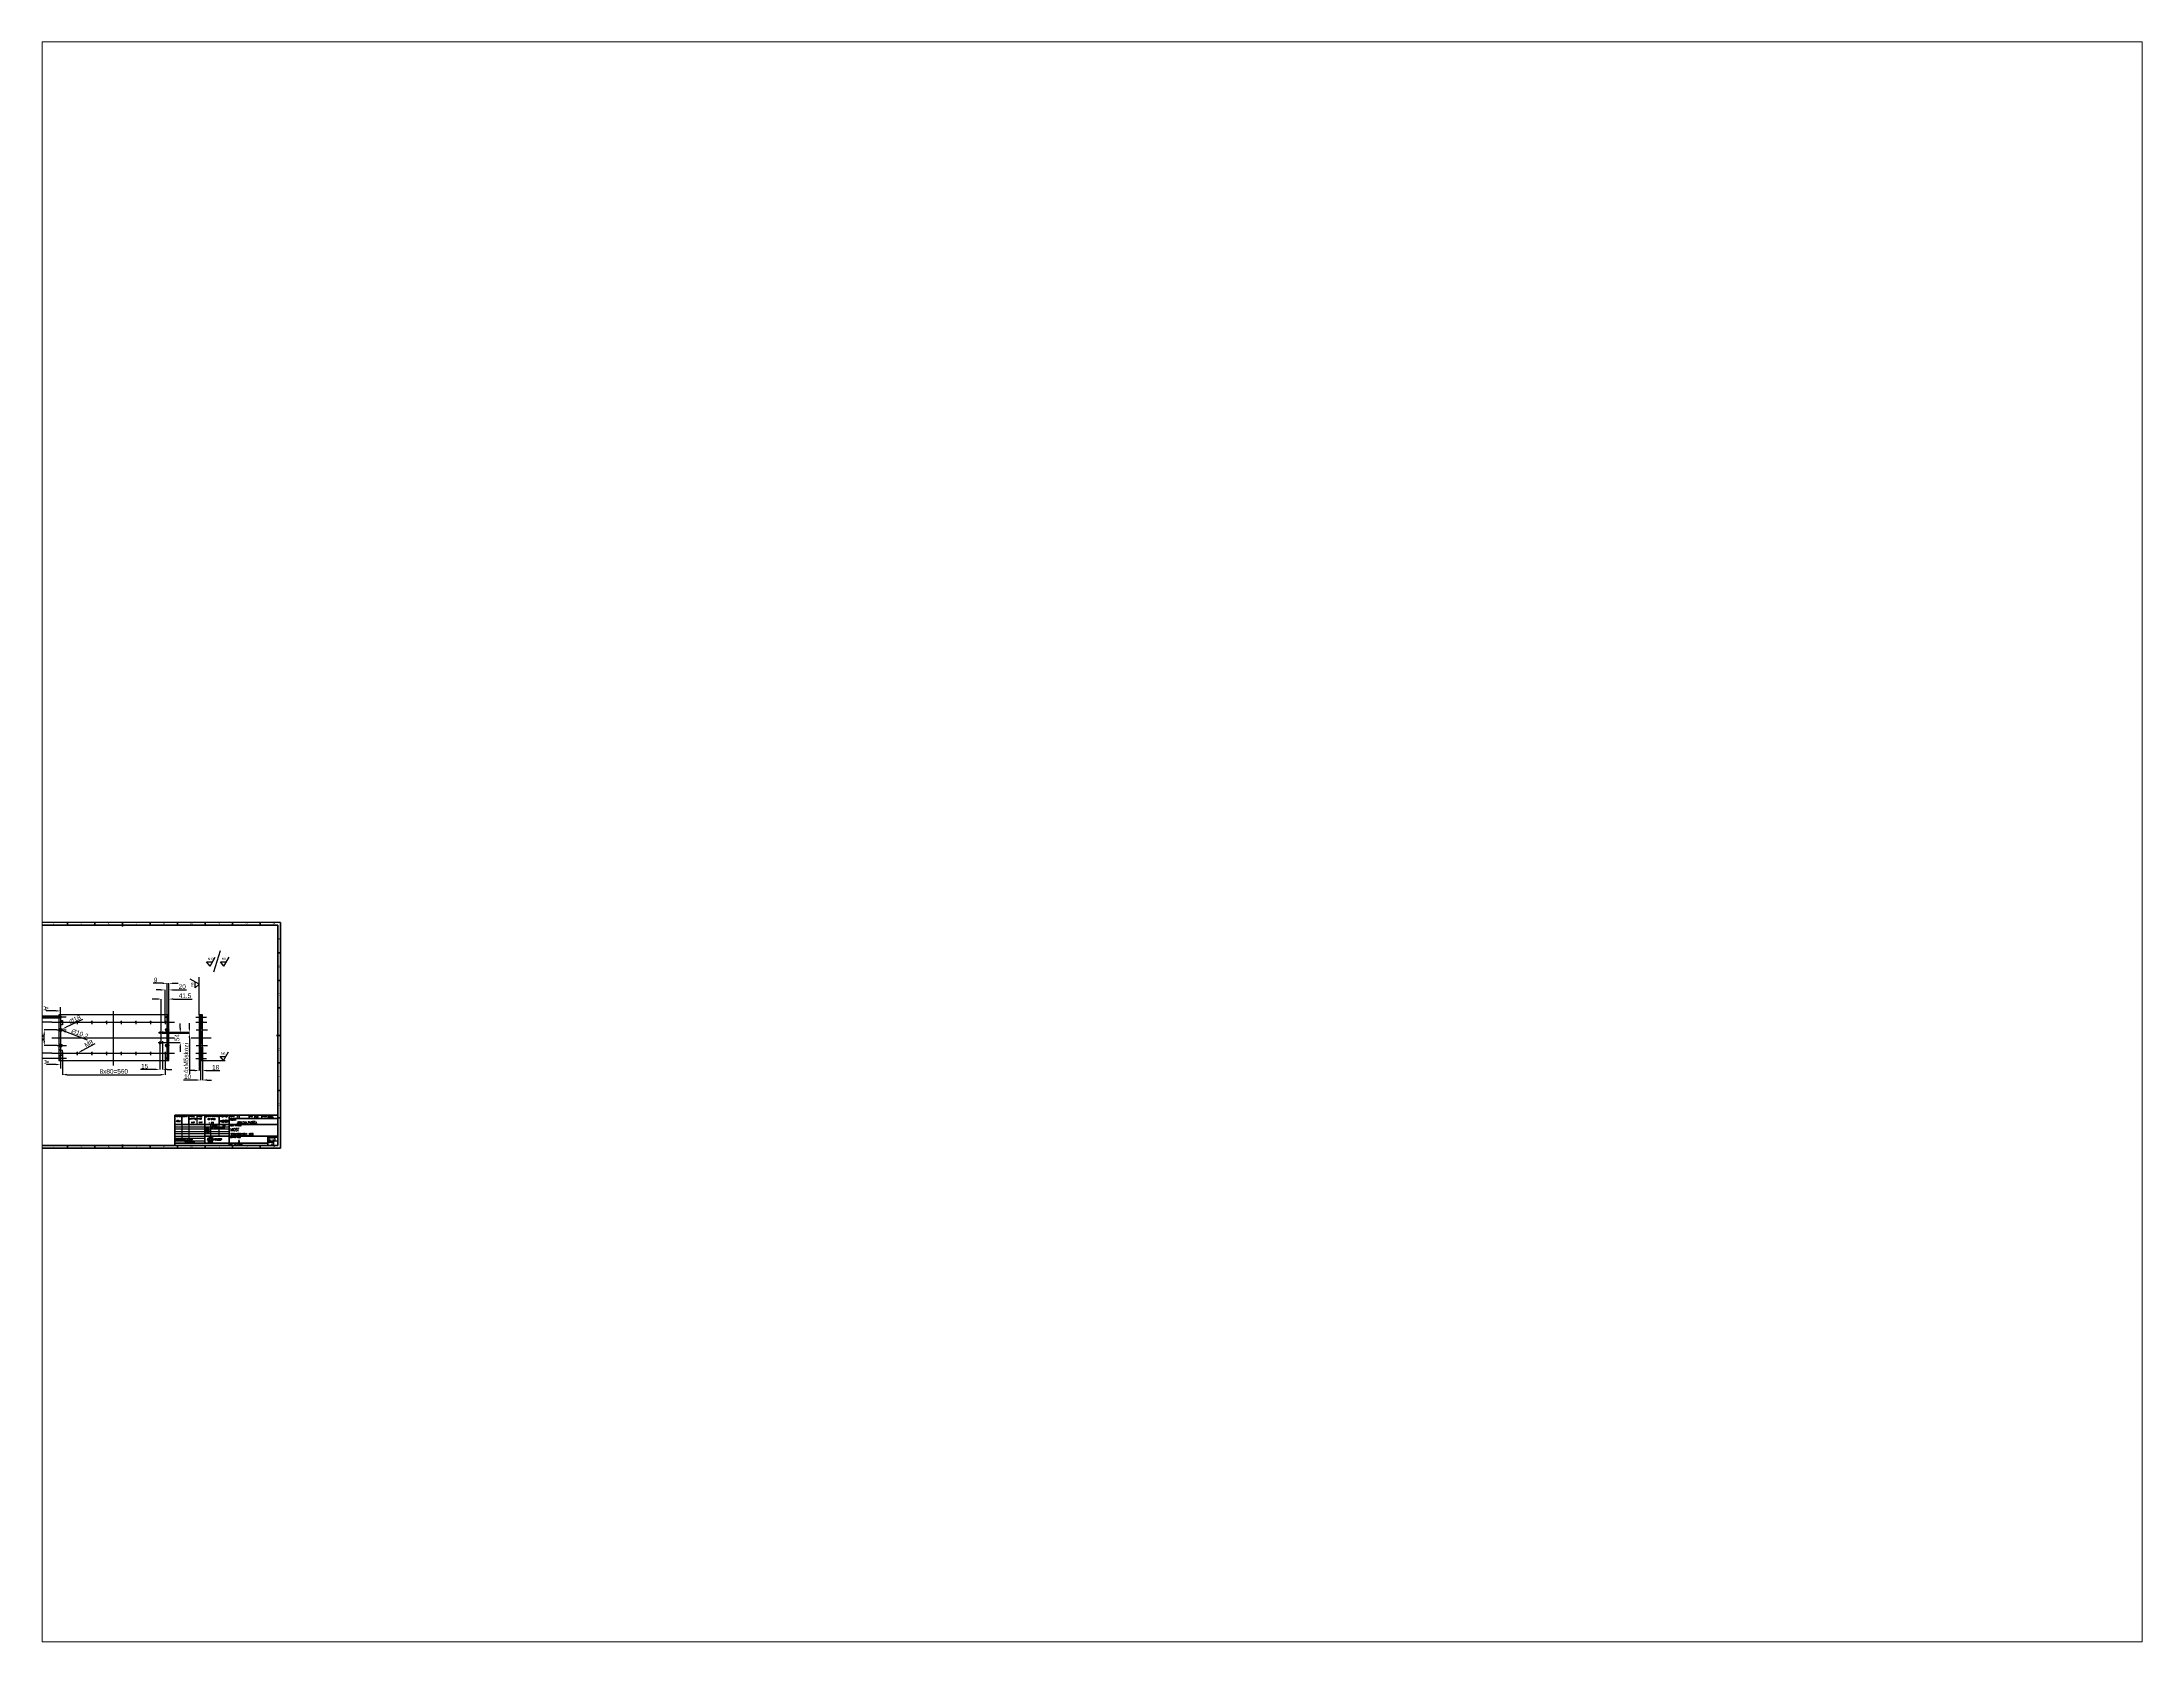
# Paper-space layout 'Layout2' of a CAD drawing. Header units: millimetres. Extents: x 1.05 to 9.45, y 0.8 to 7.2.
# The model-space entities are those that its viewports show. They can reach past a viewport. Long polylines and large blocks are cut down to what shows.
import ezdxf
from ezdxf import colors
from ezdxf.entities.mleader import LeaderData, LeaderLine
from ezdxf.enums import TextEntityAlignment as Align
from ezdxf.math import Vec2, Vec3

# ---------------------------------------------------------------- set-up
doc = ezdxf.new("R2010")
doc.units = ezdxf.units.MM
doc.header["$MEASUREMENT"] = 0
for name, pattern in [('ACAD_ISO02W100', [15, 12, -3]), ('ACAD_ISO08W100', [36, 24, -3, 6, -3]), ('CENTER', [2, 1.25, -0.25, 0.25, -0.25])]:
    doc.linetypes.add(name, pattern=pattern)
doc.layers.get('Defpoints').update_dxf_attribs({"linetype": 'ACAD_ISO02W100'})
for name, color, linetype in [('05', 1, 'Continuous'), ('7', 4, 'CENTER'), ('Layer 1', 7, 'Continuous'), ('Layer1', 1, 'ACAD_ISO08W100'), ('Layer2', 4, 'Continuous'), ('Layer3', 5, 'Continuous'), ('RAHM2', 1, 'Continuous')]:
    doc.layers.add(name, color=color, linetype=linetype)
for name, color, linetype, lineweight in [('Crta_025', 5, 'Continuous', 25), ('Crta_035', 3, 'Continuous', 35), ('Crta_05', 1, 'Continuous', 50)]:
    doc.layers.add(name, color=color, linetype=linetype, lineweight=lineweight)
doc.styles.add('oznake', font='geniso.shx', dxfattribs={"height": 4})
doc.styles.get("Standard").update_dxf_attribs({"font": 'arial.ttf'})
doc.styles.add('TEHN_25', font='romans.shx', dxfattribs={"width": 0.85, "height": 2.5})
doc.styles.add('TEHN_35', font='romans.shx', dxfattribs={"width": 0.85, "height": 3.5})
doc.styles.add('TEHN_50', font='romans.shx', dxfattribs={"width": 0.85, "height": 5})
doc.dimstyles.get("Standard").update_dxf_attribs({"dimscale": 5, "dimtxt": 5, "dimasz": 5, "dimexe": 0, "dimexo": 0, "dimgap": 1, "dimtad": 1, "dimdec": 4, "dimzin": 12, "dimdsep": 46, "dimtxsty": 'Standard', "dimcen": 0.09, "dimadec": 0, "dimazin": 0, "dimtfac": 1, "dimtdec": 4, "dimtofl": 0, "dimtmove": 0, "dimatfit": 3, "dimfxl": 1, "dimtolj": 1, "dimtzin": 0, "dimarcsym": 0})

# ---------------------------------------------------------------- blocks, each defined once
blk = doc.blocks.new('*D2')
at = {"layer": 'Defpoints', "color": 0, "transparency": 16777216}
for p in [(248, -1201), (449, -1191), (449, -1201)]:
    blk.add_point(p, dxfattribs=at)
at = {"layer": 'Layer2', "color": 0, "lineweight": -2, "transparency": 16777216}
for p, q in [((248, -1166), (248, -1053)), ((449, -1191), (248, -1191)), ((449, -1201), (248, -1201)), ((248, -1226), (248, -1251))]:
    blk.add_line(p, q, dxfattribs=at)
at = {"layer": 'Layer2', "color": 0, "transparency": 16777216}
for points in [[(244, -1166), (252, -1166), (248, -1191)], [(244, -1226), (252, -1226), (248, -1201)]]:
    blk.add_solid(points, dxfattribs=at)
at = {"layer": 'Layer2', "color": 0, "transparency": 16777216, "insert": (230, -1097), "char_height": 25, "attachment_point": 5, "rotation": 90}
blk.add_mtext('\\A1;10H6', dxfattribs=at)
blk = doc.blocks.new('*D3')
at = {"layer": 'Defpoints', "color": 0, "transparency": 16777216}
for p in [(214, -1196), (432, -1196), (432, -1421)]:
    blk.add_point(p, dxfattribs=at)
at = {"layer": 'Layer2', "color": 0, "lineweight": -2, "transparency": 16777216}
for p, q in [((432, -1196), (214, -1196)), ((214, -1396), (214, -1221)), ((432, -1421), (214, -1421))]:
    blk.add_line(p, q, dxfattribs=at)
at = {"layer": 'Layer2', "color": 0, "transparency": 16777216}
for points in [[(210, -1221), (218, -1221), (214, -1196)], [(210, -1396), (218, -1396), (214, -1421)]]:
    blk.add_solid(points, dxfattribs=at)
at = {"layer": 'Layer2', "color": 0, "transparency": 16777216, "insert": (196, -1308), "char_height": 25, "attachment_point": 5, "rotation": 90}
blk.add_mtext('\\A1;225%%P0.1', dxfattribs=at)
blk = doc.blocks.new('*D4')
at = {"layer": 'Defpoints', "color": 0, "transparency": 16777216}
for p in [(361, -1266), (430, -1266), (432, -1351)]:
    blk.add_point(p, dxfattribs=at)
at = {"layer": 'Layer2', "color": 0, "lineweight": -2, "transparency": 16777216}
for p, q in [((430, -1266), (361, -1266)), ((361, -1326), (361, -1291)), ((432, -1351), (361, -1351))]:
    blk.add_line(p, q, dxfattribs=at)
at = {"layer": 'Layer2', "color": 0, "transparency": 16777216}
for points in [[(357, -1291), (365, -1291), (361, -1266)], [(357, -1326), (365, -1326), (361, -1351)]]:
    blk.add_solid(points, dxfattribs=at)
at = {"layer": 'Layer2', "color": 0, "transparency": 16777216, "insert": (343, -1308), "char_height": 25, "attachment_point": 5, "rotation": 90}
blk.add_mtext('\\A1;85', dxfattribs=at)
blk = doc.blocks.new('*D5')
at = {"layer": 'Defpoints', "color": 0, "transparency": 16777216}
for p in [(441, -1270), (458, -1262)]:
    blk.add_point(p, dxfattribs=at)
at = {"layer": 'Layer2', "color": 0, "lineweight": -2, "transparency": 16777216}
for p, q in [((569, -1210), (480, -1251)), ((449, -1266), (449, -1265)), ((449, -1266), (450, -1266))]:
    blk.add_line(p, q, dxfattribs=at)
at = {"layer": 'Layer2', "color": 0, "transparency": 16777216}
blk.add_solid([(478, -1248), (482, -1255), (458, -1262)], dxfattribs=at)
at = {"layer": 'Layer2', "color": 0, "transparency": 16777216, "insert": (528, -1209), "char_height": 25, "attachment_point": 5, "rotation": 25.2278}
blk.add_mtext('\\A1;∅18', dxfattribs=at)
blk = doc.blocks.new('*D6')
at = {"layer": 'Defpoints', "color": 0, "transparency": 16777216}
for p in [(445, -1264), (454, -1268)]:
    blk.add_point(p, dxfattribs=at)
at = {"layer": 'Layer2', "color": 0, "lineweight": -2, "transparency": 16777216}
for p, q in [((449, -1266), (449, -1265)), ((449, -1266), (450, -1266)), ((596, -1322), (478, -1277))]:
    blk.add_line(p, q, dxfattribs=at)
at = {"layer": 'Layer2', "color": 0, "transparency": 16777216}
blk.add_solid([(479, -1273), (476, -1281), (454, -1268)], dxfattribs=at)
at = {"layer": 'Layer2', "color": 0, "transparency": 16777216, "insert": (555, -1286), "char_height": 25, "attachment_point": 5, "rotation": 339.2353}
blk.add_mtext('\\A1;∅10.2', dxfattribs=at)
blk = doc.blocks.new('*U7')
blk.add_circle((0, 0), 3.38)
blk.add_arc((0, 0), 4, 90, 0)
blk = doc.blocks.new('*U8')
at = {"color": 0, "linetype": 'ByBlock', "lineweight": -2, "transparency": 16777216}
for p in [(0, 170), (80, 170), (160, 170), (240, 170), (320, 170), (400, 170), (480, 170), (560, 170), (0, 0), (80, 0), (160, 0), (240, 0), (320, 0), (400, 0), (480, 0), (560, 0)]:
    blk.add_blockref('*U7', p, dxfattribs=at)
blk = doc.blocks.new('*U9')
at = {"layer": 'Layer1'}
for p, q in [((0, 94), (0, 76)), ((0, -76), (0, -94))]:
    blk.add_line(p, q, dxfattribs=at)
blk = doc.blocks.new('*U10')
at = {"color": 0, "linetype": 'ByBlock', "lineweight": -2, "transparency": 16777216}
for p in [(0, 0), (80, 0), (160, 0), (240, 0), (320, 0), (400, 0), (480, 0), (560, 0)]:
    blk.add_blockref('*U9', p, dxfattribs=at)
blk = doc.blocks.new('*D11')
at = {"layer": 'Defpoints', "color": 0, "transparency": 16777216}
for p in [(537, -1395), (544, -1392)]:
    blk.add_point(p, dxfattribs=at)
at = {"layer": 'Layer2', "color": 0, "lineweight": -2, "transparency": 16777216}
for p, q in [((636, -1342), (566, -1380)), ((540, -1393), (541, -1393)), ((540, -1394), (540, -1393))]:
    blk.add_line(p, q, dxfattribs=at)
at = {"layer": 'Layer2', "color": 0, "transparency": 16777216}
blk.add_solid([(564, -1376), (568, -1383), (544, -1392)], dxfattribs=at)
at = {"layer": 'Layer2', "color": 0, "transparency": 16777216, "insert": (604, -1340), "char_height": 25, "attachment_point": 5, "rotation": 28.1124}
blk.add_mtext('\\A1;M8', dxfattribs=at)
blk = doc.blocks.new('*D12')
at = {"layer": 'Defpoints', "color": 0, "transparency": 16777216}
for p in [(460, -1404), (1020, -1404), (1020, -1510)]:
    blk.add_point(p, dxfattribs=at)
at = {"layer": 'Layer2', "color": 0, "lineweight": -2, "transparency": 16777216}
for p, q in [((460, -1404), (460, -1510)), ((1020, -1404), (1020, -1510)), ((485, -1510), (995, -1510))]:
    blk.add_line(p, q, dxfattribs=at)
at = {"layer": 'Layer2', "color": 0, "transparency": 16777216}
for points in [[(485, -1505), (485, -1514), (460, -1510)], [(995, -1505), (995, -1514), (1020, -1510)]]:
    blk.add_solid(points, dxfattribs=at)
at = {"layer": 'Layer2', "color": 0, "transparency": 16777216, "insert": (740, -1492), "char_height": 25, "attachment_point": 5}
blk.add_mtext('\\A1;8x80=560', dxfattribs=at)
blk = doc.blocks.new('*D13')
at = {"layer": 'Defpoints', "color": 0, "transparency": 16777216}
for p in [(305, -1223), (403, -1223), (403, -1393)]:
    blk.add_point(p, dxfattribs=at)
at = {"layer": 'Layer2', "color": 0, "lineweight": -2, "transparency": 16777216}
for p, q in [((403, -1223), (305, -1223)), ((305, -1368), (305, -1248)), ((403, -1393), (305, -1393))]:
    blk.add_line(p, q, dxfattribs=at)
at = {"layer": 'Layer2', "color": 0, "transparency": 16777216}
for points in [[(301, -1248), (309, -1248), (305, -1223)], [(301, -1368), (309, -1368), (305, -1393)]]:
    blk.add_solid(points, dxfattribs=at)
at = {"layer": 'Layer2', "color": 0, "transparency": 16777216, "insert": (287, -1308), "char_height": 25, "attachment_point": 5, "rotation": 90}
blk.add_mtext('\\A1;170%%P0.001', dxfattribs=at)
blk = doc.blocks.new('*D14')
at = {"layer": 'Defpoints', "color": 0, "transparency": 16777216}
for p in [(1031, -1012), (1031, -1183), (1040, -1183)]:
    blk.add_point(p, dxfattribs=at)
at = {"layer": 'Layer2', "color": 0, "lineweight": -2, "transparency": 16777216}
for p, q in [((1006, -1012), (955, -1012)), ((1031, -1183), (1031, -1012)), ((1040, -1183), (1040, -1012)), ((1065, -1012), (1090, -1012))]:
    blk.add_line(p, q, dxfattribs=at)
at = {"layer": 'Layer2', "color": 0, "transparency": 16777216}
for points in [[(1006, -1008), (1006, -1016), (1031, -1012)], [(1065, -1008), (1065, -1016), (1040, -1012)]]:
    blk.add_solid(points, dxfattribs=at)
at = {"layer": 'Layer2', "color": 0, "transparency": 16777216, "insert": (968, -994), "char_height": 25, "attachment_point": 5}
blk.add_mtext('\\A1;9', dxfattribs=at)
blk = doc.blocks.new('*D15')
at = {"layer": 'Defpoints', "color": 0, "transparency": 16777216}
for p in [(1040, -1048), (1020, -1223), (1040, -1223)]:
    blk.add_point(p, dxfattribs=at)
at = {"layer": 'Layer2', "color": 0, "lineweight": -2, "transparency": 16777216}
for p, q in [((995, -1048), (970, -1048)), ((1020, -1223), (1020, -1048)), ((1040, -1223), (1040, -1048)), ((1065, -1048), (1137, -1048))]:
    blk.add_line(p, q, dxfattribs=at)
at = {"layer": 'Layer2', "color": 0, "transparency": 16777216}
for points in [[(995, -1044), (995, -1052), (1020, -1048)], [(1065, -1044), (1065, -1052), (1040, -1048)]]:
    blk.add_solid(points, dxfattribs=at)
at = {"layer": 'Layer2', "color": 0, "transparency": 16777216, "insert": (1113, -1030), "char_height": 25, "attachment_point": 5}
blk.add_mtext('\\A1;20', dxfattribs=at)
blk = doc.blocks.new('*D16')
at = {"layer": 'Defpoints', "color": 0, "transparency": 16777216}
for p in [(1213, -1360), (1223, -1360), (1213, -1539)]:
    blk.add_point(p, dxfattribs=at)
at = {"layer": 'Layer2', "color": 0, "lineweight": -2, "transparency": 16777216}
for p, q in [((1213, -1360), (1213, -1539)), ((1223, -1360), (1223, -1539)), ((1188, -1539), (1120, -1539)), ((1248, -1539), (1273, -1539))]:
    blk.add_line(p, q, dxfattribs=at)
at = {"layer": 'Layer2', "color": 0, "transparency": 16777216}
for points in [[(1188, -1535), (1188, -1543), (1213, -1539)], [(1248, -1535), (1248, -1543), (1223, -1539)]]:
    blk.add_solid(points, dxfattribs=at)
at = {"layer": 'Layer2', "color": 0, "transparency": 16777216, "insert": (1142, -1521), "char_height": 25, "attachment_point": 5}
blk.add_mtext('\\A1;10', dxfattribs=at)
blk = doc.blocks.new('*D17')
at = {"layer": 'Defpoints', "color": 0, "transparency": 16777216}
for p in [(1205, -1433), (1223, -1433), (1223, -1487)]:
    blk.add_point(p, dxfattribs=at)
at = {"layer": 'Layer2', "color": 0, "lineweight": -2, "transparency": 16777216}
for p, q in [((1180, -1487), (1155, -1487)), ((1205, -1433), (1205, -1487)), ((1223, -1433), (1223, -1487)), ((1248, -1487), (1317, -1487))]:
    blk.add_line(p, q, dxfattribs=at)
at = {"layer": 'Layer2', "color": 0, "transparency": 16777216}
for points in [[(1180, -1483), (1180, -1492), (1205, -1487)], [(1248, -1483), (1248, -1492), (1223, -1487)]]:
    blk.add_solid(points, dxfattribs=at)
at = {"layer": 'Layer2', "color": 0, "transparency": 16777216, "insert": (1295, -1470), "char_height": 25, "attachment_point": 5}
blk.add_mtext('\\A1;18', dxfattribs=at)
blk = doc.blocks.new('PM_ZNAK')
at = {"layer": '05'}
for p, q in [((0, 0.6), (3.2, 1.5)), ((0, 0.6), (0, -0.6)), ((3.2, 1.5), (3.2, -1.5)), ((0, -0.6), (3.2, -1.5))]:
    blk.add_line(p, q, dxfattribs=at)
for radius in [1.48, 0.623]:
    blk.add_circle((6.4, 0), radius, dxfattribs=at)
at = {"layer": '7'}
for p, q in [((-0.6, 0), (3.9, 0)), ((4.4, 0), (8.4, 0)), ((6.4, -1.8), (6.4, 1.8))]:
    blk.add_line(p, q, dxfattribs=at)
blk = doc.blocks.new('Logo_SCNG')
at = {"layer": 'Layer 1', "color": 242}
for points, knots in [([(-5.3, -1), (-5.3, -1), (-3.6, 0.9), (-3.6, 0.9), (-3.6, 0.9), (-3.6, 0.9), (-4.2, 3.3), (-4.2, 3.3), (-4.2, 3.3), (-4.2, 3.3), (-5.6, 1.4), (-5.3, -1)], [0, 0, 0, 0, 0.25, 0.25, 0.25, 0.25, 0.5, 0.5, 0.5, 0.5, 1, 1, 1, 1]), ([(2.2, 4.9), (2.2, 4.9), (0, 3.7), (0, 3.7), (0, 3.7), (0, 3.7), (-2.2, 4.9), (-2.2, 4.9), (-2.2, 4.9), (-2.2, 4.9), (-0.1, 5.7), (2.2, 4.9)], [0, 0, 0, 0, 0.25, 0.25, 0.25, 0.25, 0.5, 0.5, 0.5, 0.5, 1, 1, 1, 1]), ([(5.3, -1), (5.3, -1), (3.6, 0.9), (3.6, 0.9), (3.6, 0.9), (3.6, 0.9), (4.2, 3.3), (4.2, 3.3), (4.2, 3.3), (4.2, 3.3), (5.6, 1.4), (5.3, -1)], [0, 0, 0, 0, 0.25, 0.25, 0.25, 0.25, 0.5, 0.5, 0.5, 0.5, 1, 1, 1, 1]), ([(8.2, 1.1), (8.2, 1.1), (8.1, 1.1), (8.1, 1.1), (8.1, 1.1), (8.1, 1.1), (8.1, 1.1), (8.1, 1.1), (8.1, 1.1), (8.1, 1.2), (8.1, 1.2), (8.1, 1.2), (8.1, 1.2), (8.1, 1.2), (8.1, 1.2), (8.1, 1.2), (8.1, 1.2), (8.1, 1.2), (8, 1.2), (8, 1.3), (8, 1.3), (8, 1.3), (8, 1.3), (8, 1.3), (8, 1.3), (7.9, 1.3), (7.9, 1.3), (7.9, 1.3), (7.9, 1.3), (7.8, 1.3), (7.8, 1.3), (7.8, 1.3), (7.8, 1.3), (7.8, 1.3), (7.8, 1.3), (7.7, 1.3), (7.7, 1.3), (7.7, 1.3), (7.7, 1.3), (7.7, 1.3), (7.7, 1.3), (7.7, 1.3), (7.7, 1.3), (7.6, 1.3), (7.6, 1.3), (7.6, 1.3), (7.6, 1.3), (7.6, 1.3), (7.6, 1.3), (7.5, 1.3), (7.5, 1.3), (7.5, 1.3), (7.5, 1.3), (7.4, 1.3), (7.4, 1.3), (7.4, 1.2), (7.4, 1.2), (7.4, 1.2), (7.4, 1.2), (7.4, 1.2), (7.4, 1.2), (7.3, 1.2), (7.3, 1.2), (7.3, 1.1), (7.3, 1.1), (7.3, 1.1), (7.3, 1.1), (7.3, 1.1), (7.3, 1.1), (7.3, 1.1), (7.3, 1.1), (7.3, 1.1), (7.3, 1.1), (7.3, 1.1), (7.4, 1), (7.4, 1), (7.4, 1), (7.4, 1), (7.5, 1), (7.5, 1), (7.5, 1), (7.5, 1), (7.5, 1), (7.5, 1), (7.5, 1), (7.5, 1), (7.5, 1), (7.6, 1), (7.6, 1), (7.6, 1), (7.6, 1), (7.6, 1), (7.6, 1), (7.6, 1), (7.6, 1), (7.6, 1), (7.6, 1), (7.6, 1), (7.6, 1), (7.7, 1), (7.7, 1), (7.7, 1), (7.7, 1), (7.7, 1), (7.7, 1), (7.7, 1), (7.7, 1), (7.8, 1), (7.8, 1), (7.8, 1), (7.8, 1), (7.8, 1), (7.8, 1), (7.8, 1), (7.8, 1), (7.9, 1), (7.9, 1), (7.9, 1), (7.9, 1), (7.9, 1), (7.9, 1), (7.9, 1), (7.9, 1), (7.9, 1), (7.9, 1), (8, 1), (8, 1), (8, 1), (8, 1), (8.1, 1), (8.1, 0.9), (8.2, 0.9), (8.2, 0.9), (8.2, 0.9), (8.2, 0.8), (8.2, 0.7), (8.2, 0.7), (8.2, 0.7), (8.2, 0.7), (8.2, 0.6), (8.2, 0.6), (8.2, 0.6), (8.1, 0.6), (8.1, 0.5), (8.1, 0.5), (8.1, 0.5), (8, 0.5), (8, 0.5), (8, 0.5), (8, 0.5), (7.9, 0.5), (7.9, 0.5), (7.9, 0.5), (7.9, 0.5), (7.9, 0.5), (7.8, 0.5), (7.8, 0.5), (7.8, 0.5), (7.8, 0.5), (7.8, 0.5), (7.8, 0.5), (7.8, 0.5), (7.7, 0.5), (7.7, 0.5), (7.7, 0.5), (7.7, 0.5), (7.7, 0.5), (7.6, 0.5), (7.6, 0.5), (7.6, 0.5), (7.6, 0.5), (7.6, 0.5), (7.6, 0.5), (7.6, 0.5), (7.5, 0.5), (7.5, 0.5), (7.5, 0.5), (7.5, 0.5), (7.5, 0.5), (7.4, 0.5), (7.4, 0.5), (7.4, 0.5), (7.3, 0.5), (7.3, 0.6), (7.3, 0.6), (7.2, 0.6), (7.2, 0.7), (7.2, 0.8), (7.2, 0.8), (7.2, 0.8), (7.3, 0.8), (7.3, 0.8), (7.3, 0.8), (7.3, 0.8), (7.3, 0.8), (7.3, 0.8), (7.3, 0.8), (7.3, 0.7), (7.3, 0.7), (7.3, 0.7), (7.3, 0.7), (7.3, 0.7), (7.3, 0.7), (7.3, 0.7), (7.3, 0.7), (7.3, 0.7), (7.3, 0.7), (7.3, 0.7), (7.3, 0.7), (7.4, 0.6), (7.4, 0.6), (7.4, 0.6), (7.4, 0.6), (7.4, 0.6), (7.5, 0.6), (7.5, 0.6), (7.5, 0.6), (7.5, 0.6), (7.5, 0.6), (7.6, 0.6), (7.6, 0.6), (7.6, 0.6), (7.6, 0.6), (7.6, 0.6), (7.6, 0.6), (7.7, 0.6), (7.7, 0.6), (7.7, 0.6), (7.7, 0.6), (7.7, 0.6), (7.7, 0.6), (7.8, 0.6), (7.8, 0.6), (7.8, 0.6), (7.8, 0.6), (7.8, 0.6), (7.8, 0.6), (7.8, 0.6), (7.9, 0.6), (7.9, 0.6), (7.9, 0.6), (7.9, 0.6), (7.9, 0.6), (8, 0.6), (8, 0.6), (8, 0.6), (8, 0.6), (8.1, 0.6), (8.1, 0.6), (8.1, 0.7), (8.1, 0.7), (8.1, 0.7), (8.1, 0.7), (8.1, 0.8), (8.1, 0.9), (8.1, 0.9), (8.1, 0.9), (8, 0.9), (8, 0.9), (7.9, 0.9), (7.9, 0.9), (7.9, 0.9), (7.7, 0.9), (7.7, 0.9), (7.7, 0.9), (7.7, 0.9), (7.7, 0.9), (7.7, 0.9), (7.7, 0.9), (7.7, 0.9), (7.7, 0.9), (7.7, 0.9), (7.7, 0.9), (7.6, 0.9), (7.6, 0.9), (7.6, 0.9), (7.6, 0.9), (7.5, 0.9), (7.5, 0.9), (7.5, 0.9), (7.5, 0.9), (7.4, 0.9), (7.3, 0.9), (7.3, 0.9), (7.3, 0.9), (7.3, 1), (7.2, 1), (7.2, 1.1), (7.2, 1.1), (7.2, 1.2), (7.2, 1.2), (7.3, 1.2), (7.3, 1.2), (7.3, 1.3), (7.3, 1.3), (7.4, 1.3), (7.4, 1.3), (7.4, 1.3), (7.4, 1.4), (7.4, 1.4), (7.4, 1.4), (7.5, 1.4), (7.5, 1.4), (7.5, 1.4), (7.5, 1.4), (7.6, 1.4), (7.6, 1.4), (7.6, 1.4), (7.6, 1.4), (7.7, 1.4), (7.7, 1.4), (7.7, 1.4), (7.7, 1.4), (7.7, 1.4), (7.8, 1.4), (7.8, 1.4), (7.8, 1.4), (7.8, 1.4), (7.8, 1.4), (7.8, 1.4), (7.8, 1.4), (7.9, 1.4), (7.9, 1.4), (7.9, 1.4), (7.9, 1.4), (7.9, 1.4), (8, 1.4), (8, 1.4), (8, 1.4), (8.1, 1.4), (8.1, 1.3), (8.1, 1.3), (8.1, 1.3), (8.2, 1.3), (8.2, 1.2), (8.2, 1.1), (8.2, 1.1), (8.2, 1.1), (8.2, 1.1), (8.2, 1.1)], [0, 0, 0, 0, 0.011628, 0.011628, 0.011628, 0.011628, 0.023256, 0.023256, 0.023256, 0.023256, 0.034884, 0.034884, 0.034884, 0.034884, 0.046512, 0.046512, 0.046512, 0.046512, 0.05814, 0.05814, 0.05814, 0.05814, 0.069767, 0.069767, 0.069767, 0.069767, 0.081395, 0.081395, 0.081395, 0.081395, 0.093023, 0.093023, 0.093023, 0.093023, 0.104651, 0.104651, 0.104651, 0.104651, 0.116279, 0.116279, 0.116279, 0.116279, 0.127907, 0.127907, 0.127907, 0.127907, 0.139535, 0.139535, 0.139535, 0.139535, 0.151163, 0.151163, 0.151163, 0.151163, 0.162791, 0.162791, 0.162791, 0.162791, 0.174419, 0.174419, 0.174419, 0.174419, 0.186047, 0.186047, 0.186047, 0.186047, 0.197674, 0.197674, 0.197674, 0.197674, 0.209302, 0.209302, 0.209302, 0.209302, 0.22093, 0.22093, 0.22093, 0.22093, 0.232558, 0.232558, 0.232558, 0.232558, 0.244186, 0.244186, 0.244186, 0.244186, 0.255814, 0.255814, 0.255814, 0.255814, 0.267442, 0.267442, 0.267442, 0.267442, 0.27907, 0.27907, 0.27907, 0.27907, 0.290698, 0.290698, 0.290698, 0.290698, 0.302326, 0.302326, 0.302326, 0.302326, 0.313953, 0.313953, 0.313953, 0.313953, 0.325581, 0.325581, 0.325581, 0.325581, 0.337209, 0.337209, 0.337209, 0.337209, 0.348837, 0.348837, 0.348837, 0.348837, 0.360465, 0.360465, 0.360465, 0.360465, 0.372093, 0.372093, 0.372093, 0.372093, 0.383721, 0.383721, 0.383721, 0.383721, 0.395349, 0.395349, 0.395349, 0.395349, 0.406977, 0.406977, 0.406977, 0.406977, 0.418605, 0.418605, 0.418605, 0.418605, 0.430233, 0.430233, 0.430233, 0.430233, 0.44186, 0.44186, 0.44186, 0.44186, 0.453488, 0.453488, 0.453488, 0.453488, 0.465116, 0.465116, 0.465116, 0.465116, 0.476744, 0.476744, 0.476744, 0.476744, 0.488372, 0.488372, 0.488372, 0.488372, 0.5, 0.5, 0.5, 0.5, 0.511628, 0.511628, 0.511628, 0.511628, 0.523256, 0.523256, 0.523256, 0.523256, 0.534884, 0.534884, 0.534884, 0.534884, 0.546512, 0.546512, 0.546512, 0.546512, 0.55814, 0.55814, 0.55814, 0.55814, 0.569767, 0.569767, 0.569767, 0.569767, 0.581395, 0.581395, 0.581395, 0.581395, 0.593023, 0.593023, 0.593023, 0.593023, 0.604651, 0.604651, 0.604651, 0.604651, 0.616279, 0.616279, 0.616279, 0.616279, 0.627907, 0.627907, 0.627907, 0.627907, 0.639535, 0.639535, 0.639535, 0.639535, 0.651163, 0.651163, 0.651163, 0.651163, 0.662791, 0.662791, 0.662791, 0.662791, 0.674419, 0.674419, 0.674419, 0.674419, 0.686047, 0.686047, 0.686047, 0.686047, 0.697674, 0.697674, 0.697674, 0.697674, 0.709302, 0.709302, 0.709302, 0.709302, 0.72093, 0.72093, 0.72093, 0.72093, 0.732558, 0.732558, 0.732558, 0.732558, 0.744186, 0.744186, 0.744186, 0.744186, 0.755814, 0.755814, 0.755814, 0.755814, 0.767442, 0.767442, 0.767442, 0.767442, 0.77907, 0.77907, 0.77907, 0.77907, 0.790698, 0.790698, 0.790698, 0.790698, 0.802326, 0.802326, 0.802326, 0.802326, 0.813953, 0.813953, 0.813953, 0.813953, 0.825581, 0.825581, 0.825581, 0.825581, 0.837209, 0.837209, 0.837209, 0.837209, 0.848837, 0.848837, 0.848837, 0.848837, 0.860465, 0.860465, 0.860465, 0.860465, 0.872093, 0.872093, 0.872093, 0.872093, 0.883721, 0.883721, 0.883721, 0.883721, 0.895349, 0.895349, 0.895349, 0.895349, 0.906977, 0.906977, 0.906977, 0.906977, 0.918605, 0.918605, 0.918605, 0.918605, 0.930233, 0.930233, 0.930233, 0.930233, 0.94186, 0.94186, 0.94186, 0.94186, 0.953488, 0.953488, 0.953488, 0.953488, 0.965116, 0.965116, 0.965116, 0.965116, 0.976744, 0.976744, 0.976744, 0.976744, 1, 1, 1, 1]), ([(7.7, 1.5), (7.7, 1.5), (8, 1.6), (8, 1.6), (8, 1.6), (8, 1.6), (8, 1.5), (8, 1.5), (8, 1.5), (8, 1.5), (7.7, 1.4), (7.7, 1.4), (7.7, 1.4), (7.7, 1.4), (7.5, 1.5), (7.5, 1.5), (7.5, 1.5), (7.5, 1.5), (7.5, 1.6), (7.5, 1.6), (7.5, 1.6), (7.5, 1.6), (7.7, 1.5), (7.7, 1.5)], [0, 0, 0, 0, 0.142857, 0.142857, 0.142857, 0.142857, 0.285714, 0.285714, 0.285714, 0.285714, 0.428571, 0.428571, 0.428571, 0.428571, 0.571429, 0.571429, 0.571429, 0.571429, 0.714286, 0.714286, 0.714286, 0.714286, 1, 1, 1, 1]), ([(8.4, 0.9), (8.4, 0.9), (8.4, 1), (8.4, 1), (8.4, 1), (8.4, 1), (8.4, 1), (8.4, 1), (8.4, 1), (8.4, 1), (8.4, 1.1), (8.4, 1.1), (8.4, 1.1), (8.4, 1.1), (8.4, 1.2), (8.4, 1.2), (8.4, 1.2), (8.4, 1.3), (8.5, 1.3), (8.5, 1.3), (8.5, 1.3), (8.6, 1.4), (8.6, 1.4), (8.7, 1.4), (8.7, 1.4), (8.7, 1.4), (8.8, 1.4), (8.8, 1.4), (8.8, 1.4), (8.8, 1.4), (8.9, 1.4), (8.9, 1.4), (8.9, 1.4), (8.9, 1.4), (9, 1.4), (9, 1.4), (9, 1.4), (9, 1.4), (9.1, 1.4), (9.1, 1.4), (9.1, 1.4), (9.3, 1.4), (9.4, 1.4), (9.4, 1.3), (9.4, 1.3), (9.5, 1.3), (9.5, 1.1), (9.5, 1), (9.5, 1), (9.5, 0.9), (9.5, 0.9), (9.5, 0.9), (9.5, 0.9), (9.5, 0.8), (9.5, 0.8), (9.5, 0.7), (9.5, 0.7), (9.5, 0.7), (9.5, 0.6), (9.4, 0.6), (9.4, 0.6), (9.4, 0.5), (9.3, 0.5), (9.2, 0.5), (9.2, 0.5), (9.2, 0.5), (9.2, 0.5), (9.1, 0.5), (9.1, 0.5), (9.1, 0.5), (9.1, 0.5), (9, 0.5), (9, 0.5), (9, 0.5), (8.8, 0.5), (8.8, 0.5), (8.8, 0.5), (8.8, 0.5), (8.8, 0.5), (8.7, 0.5), (8.7, 0.5), (8.7, 0.5), (8.7, 0.5), (8.6, 0.5), (8.6, 0.5), (8.6, 0.5), (8.6, 0.5), (8.6, 0.5), (8.6, 0.5), (8.6, 0.5), (8.6, 0.5), (8.6, 0.5), (8.6, 0.5), (8.6, 0.5), (8.5, 0.5), (8.5, 0.5), (8.5, 0.5), (8.5, 0.5), (8.5, 0.6), (8.4, 0.6), (8.4, 0.6), (8.4, 0.6), (8.4, 0.6), (8.4, 0.7), (8.4, 0.7), (8.4, 0.7), (8.4, 0.7), (8.4, 0.8), (8.4, 0.8), (8.4, 0.8), (8.4, 0.8), (8.4, 0.9), (8.4, 0.9), (8.4, 0.9), (8.4, 0.9), (8.4, 0.9), (8.4, 0.9), (8.4, 0.9), (8.4, 0.9), (8.4, 0.9)], [0, 0, 0, 0, 0.032258, 0.032258, 0.032258, 0.032258, 0.064516, 0.064516, 0.064516, 0.064516, 0.096774, 0.096774, 0.096774, 0.096774, 0.129032, 0.129032, 0.129032, 0.129032, 0.16129, 0.16129, 0.16129, 0.16129, 0.193548, 0.193548, 0.193548, 0.193548, 0.225806, 0.225806, 0.225806, 0.225806, 0.258065, 0.258065, 0.258065, 0.258065, 0.290323, 0.290323, 0.290323, 0.290323, 0.322581, 0.322581, 0.322581, 0.322581, 0.354839, 0.354839, 0.354839, 0.354839, 0.387097, 0.387097, 0.387097, 0.387097, 0.419355, 0.419355, 0.419355, 0.419355, 0.451613, 0.451613, 0.451613, 0.451613, 0.483871, 0.483871, 0.483871, 0.483871, 0.516129, 0.516129, 0.516129, 0.516129, 0.548387, 0.548387, 0.548387, 0.548387, 0.580645, 0.580645, 0.580645, 0.580645, 0.612903, 0.612903, 0.612903, 0.612903, 0.645161, 0.645161, 0.645161, 0.645161, 0.677419, 0.677419, 0.677419, 0.677419, 0.709677, 0.709677, 0.709677, 0.709677, 0.741935, 0.741935, 0.741935, 0.741935, 0.774194, 0.774194, 0.774194, 0.774194, 0.806452, 0.806452, 0.806452, 0.806452, 0.83871, 0.83871, 0.83871, 0.83871, 0.870968, 0.870968, 0.870968, 0.870968, 0.903226, 0.903226, 0.903226, 0.903226, 0.935484, 0.935484, 0.935484, 0.935484, 1, 1, 1, 1]), ([(8.5, 0.9), (8.5, 0.9), (8.5, 0.9), (8.5, 0.9), (8.5, 0.9), (8.5, 0.8), (8.5, 0.7), (8.5, 0.7), (8.5, 0.7), (8.6, 0.6), (8.6, 0.6), (8.7, 0.6), (8.7, 0.6), (8.7, 0.6), (8.9, 0.6), (8.9, 0.6), (8.9, 0.6), (8.9, 0.6), (9, 0.6), (9, 0.6), (9, 0.6), (9, 0.6), (9.1, 0.6), (9.1, 0.6), (9.1, 0.6), (9.1, 0.6), (9.1, 0.6), (9.1, 0.6), (9.1, 0.6), (9.1, 0.6), (9.2, 0.6), (9.2, 0.6), (9.2, 0.6), (9.2, 0.6), (9.2, 0.6), (9.2, 0.6), (9.2, 0.6), (9.3, 0.6), (9.3, 0.6), (9.4, 0.7), (9.4, 0.7), (9.4, 0.7), (9.4, 0.7), (9.4, 0.8), (9.4, 0.8), (9.4, 0.8), (9.4, 0.8), (9.4, 0.9), (9.4, 0.9), (9.4, 0.9), (9.4, 0.9), (9.4, 0.9), (9.4, 0.9), (9.4, 0.9), (9.4, 0.9), (9.4, 0.9), (9.4, 0.9), (9.4, 1), (9.4, 1), (9.4, 1), (9.4, 1), (9.4, 1), (9.4, 1), (9.4, 1), (9.4, 1), (9.4, 1), (9.4, 1.1), (9.4, 1.1), (9.4, 1.1), (9.4, 1.1), (9.4, 1.1), (9.4, 1.2), (9.4, 1.2), (9.4, 1.2), (9.4, 1.2), (9.4, 1.2), (9.4, 1.2), (9.4, 1.2), (9.3, 1.2), (9.3, 1.2), (9.3, 1.2), (9.3, 1.3), (9.3, 1.3), (9.3, 1.3), (9.3, 1.3), (9.3, 1.3), (9.3, 1.3), (9.3, 1.3), (9.3, 1.3), (9.3, 1.3), (9.3, 1.3), (9.3, 1.3), (9.3, 1.3), (9.3, 1.3), (9.3, 1.3), (9.3, 1.3), (9.3, 1.3), (9.2, 1.3), (9.2, 1.3), (9.2, 1.3), (9.2, 1.3), (9.2, 1.3), (9.2, 1.3), (9.2, 1.3), (9.2, 1.3), (9.2, 1.3), (9.2, 1.3), (9.2, 1.3), (9.2, 1.3), (9.2, 1.3), (8.9, 1.3), (8.9, 1.3), (8.9, 1.3), (8.9, 1.3), (8.7, 1.3), (8.7, 1.3), (8.7, 1.3), (8.7, 1.3), (8.6, 1.3), (8.6, 1.2), (8.6, 1.2), (8.5, 1.2), (8.5, 1.2), (8.5, 1.1), (8.5, 1.1), (8.5, 1.1), (8.5, 0.9), (8.5, 0.9)], [0, 0, 0, 0, 0.030303, 0.030303, 0.030303, 0.030303, 0.060606, 0.060606, 0.060606, 0.060606, 0.090909, 0.090909, 0.090909, 0.090909, 0.121212, 0.121212, 0.121212, 0.121212, 0.151515, 0.151515, 0.151515, 0.151515, 0.181818, 0.181818, 0.181818, 0.181818, 0.212121, 0.212121, 0.212121, 0.212121, 0.242424, 0.242424, 0.242424, 0.242424, 0.272727, 0.272727, 0.272727, 0.272727, 0.30303, 0.30303, 0.30303, 0.30303, 0.333333, 0.333333, 0.333333, 0.333333, 0.363636, 0.363636, 0.363636, 0.363636, 0.393939, 0.393939, 0.393939, 0.393939, 0.424242, 0.424242, 0.424242, 0.424242, 0.454545, 0.454545, 0.454545, 0.454545, 0.484848, 0.484848, 0.484848, 0.484848, 0.515152, 0.515152, 0.515152, 0.515152, 0.545455, 0.545455, 0.545455, 0.545455, 0.575758, 0.575758, 0.575758, 0.575758, 0.606061, 0.606061, 0.606061, 0.606061, 0.636364, 0.636364, 0.636364, 0.636364, 0.666667, 0.666667, 0.666667, 0.666667, 0.69697, 0.69697, 0.69697, 0.69697, 0.727273, 0.727273, 0.727273, 0.727273, 0.757576, 0.757576, 0.757576, 0.757576, 0.787879, 0.787879, 0.787879, 0.787879, 0.818182, 0.818182, 0.818182, 0.818182, 0.848485, 0.848485, 0.848485, 0.848485, 0.878788, 0.878788, 0.878788, 0.878788, 0.909091, 0.909091, 0.909091, 0.909091, 0.939394, 0.939394, 0.939394, 0.939394, 1, 1, 1, 1]), ([(9.8, 0.6), (9.8, 0.6), (10.5, 0.6), (10.5, 0.6), (10.5, 0.6), (10.5, 0.6), (10.5, 0.5), (10.5, 0.5), (10.5, 0.5), (10.5, 0.5), (9.7, 0.5), (9.7, 0.5), (9.7, 0.5), (9.7, 0.5), (9.7, 1.4), (9.7, 1.4), (9.7, 1.4), (9.7, 1.4), (9.8, 1.4), (9.8, 1.4), (9.8, 1.4), (9.8, 1.4), (9.8, 0.6), (9.8, 0.6)], [0, 0, 0, 0, 0.142857, 0.142857, 0.142857, 0.142857, 0.285714, 0.285714, 0.285714, 0.285714, 0.428571, 0.428571, 0.428571, 0.428571, 0.571429, 0.571429, 0.571429, 0.571429, 0.714286, 0.714286, 0.714286, 0.714286, 1, 1, 1, 1]), ([(11.6, 1.1), (11.6, 1.1), (11.5, 1.1), (11.5, 1.1), (11.5, 1.1), (11.5, 1.1), (11.5, 1.1), (11.5, 1.1), (11.5, 1.1), (11.5, 1.2), (11.5, 1.2), (11.5, 1.2), (11.5, 1.2), (11.5, 1.2), (11.5, 1.2), (11.5, 1.2), (11.5, 1.2), (11.5, 1.2), (11.5, 1.2), (11.5, 1.3), (11.5, 1.3), (11.5, 1.3), (11.4, 1.3), (11.4, 1.3), (11.4, 1.3), (11.4, 1.3), (11.3, 1.3), (11.3, 1.3), (11.3, 1.3), (11.3, 1.3), (11.3, 1.3), (11.2, 1.3), (11.2, 1.3), (11.2, 1.3), (11.2, 1.3), (11.2, 1.3), (11.2, 1.3), (11.2, 1.3), (11.1, 1.3), (11.1, 1.3), (11.1, 1.3), (11.1, 1.3), (11.1, 1.3), (11.1, 1.3), (11.1, 1.3), (11.1, 1.3), (11, 1.3), (11, 1.3), (11, 1.3), (11, 1.3), (10.9, 1.3), (10.9, 1.3), (10.9, 1.3), (10.9, 1.3), (10.8, 1.3), (10.8, 1.2), (10.8, 1.2), (10.8, 1.2), (10.8, 1.2), (10.8, 1.2), (10.8, 1.2), (10.8, 1.2), (10.8, 1.2), (10.8, 1.1), (10.8, 1.1), (10.8, 1.1), (10.8, 1.1), (10.8, 1.1), (10.8, 1.1), (10.8, 1.1), (10.8, 1.1), (10.8, 1.1), (10.8, 1.1), (10.8, 1.1), (10.8, 1), (10.8, 1), (10.8, 1), (10.9, 1), (10.9, 1), (10.9, 1), (10.9, 1), (11, 1), (11, 1), (11, 1), (11, 1), (11, 1), (11, 1), (11, 1), (11, 1), (11, 1), (11, 1), (11, 1), (11, 1), (11, 1), (11, 1), (11, 1), (11, 1), (11.1, 1), (11.1, 1), (11.1, 1), (11.1, 1), (11.1, 1), (11.1, 1), (11.1, 1), (11.1, 1), (11.2, 1), (11.2, 1), (11.2, 1), (11.2, 1), (11.2, 1), (11.2, 1), (11.2, 1), (11.2, 1), (11.3, 1), (11.3, 1), (11.3, 1), (11.3, 1), (11.3, 1), (11.3, 1), (11.3, 1), (11.3, 1), (11.3, 1), (11.4, 1), (11.4, 1), (11.4, 1), (11.4, 1), (11.4, 1), (11.4, 1), (11.4, 1), (11.5, 1), (11.6, 0.9), (11.6, 0.9), (11.6, 0.9), (11.6, 0.9), (11.6, 0.8), (11.6, 0.7), (11.6, 0.7), (11.6, 0.7), (11.6, 0.7), (11.6, 0.6), (11.6, 0.6), (11.6, 0.6), (11.6, 0.6), (11.5, 0.5), (11.5, 0.5), (11.5, 0.5), (11.5, 0.5), (11.4, 0.5), (11.4, 0.5), (11.4, 0.5), (11.4, 0.5), (11.3, 0.5), (11.3, 0.5), (11.3, 0.5), (11.3, 0.5), (11.3, 0.5), (11.3, 0.5), (11.3, 0.5), (11.2, 0.5), (11.2, 0.5), (11.2, 0.5), (11.2, 0.5), (11.1, 0.5), (11.1, 0.5), (11.1, 0.5), (11.1, 0.5), (11.1, 0.5), (11.1, 0.5), (11.1, 0.5), (11.1, 0.5), (11, 0.5), (11, 0.5), (11, 0.5), (11, 0.5), (11, 0.5), (10.9, 0.5), (10.9, 0.5), (10.9, 0.5), (10.9, 0.5), (10.9, 0.5), (10.9, 0.5), (10.8, 0.5), (10.7, 0.5), (10.7, 0.6), (10.7, 0.6), (10.7, 0.6), (10.7, 0.7), (10.7, 0.8), (10.7, 0.8), (10.7, 0.8), (10.8, 0.8), (10.8, 0.8), (10.8, 0.8), (10.8, 0.8), (10.8, 0.8), (10.8, 0.8), (10.8, 0.8), (10.8, 0.7), (10.8, 0.7), (10.8, 0.7), (10.8, 0.7), (10.8, 0.7), (10.8, 0.7), (10.8, 0.7), (10.8, 0.7), (10.8, 0.7), (10.8, 0.7), (10.8, 0.7), (10.8, 0.7), (10.8, 0.6), (10.8, 0.6), (10.8, 0.6), (10.8, 0.6), (10.9, 0.6), (10.9, 0.6), (10.9, 0.6), (10.9, 0.6), (10.9, 0.6), (11, 0.6), (11, 0.6), (11, 0.6), (11, 0.6), (11.1, 0.6), (11.1, 0.6), (11.1, 0.6), (11.1, 0.6), (11.1, 0.6), (11.2, 0.6), (11.2, 0.6), (11.2, 0.6), (11.2, 0.6), (11.2, 0.6), (11.2, 0.6), (11.2, 0.6), (11.2, 0.6), (11.2, 0.6), (11.2, 0.6), (11.3, 0.6), (11.3, 0.6), (11.3, 0.6), (11.3, 0.6), (11.3, 0.6), (11.4, 0.6), (11.4, 0.6), (11.4, 0.6), (11.4, 0.6), (11.5, 0.6), (11.5, 0.6), (11.5, 0.6), (11.5, 0.7), (11.5, 0.7), (11.5, 0.7), (11.5, 0.7), (11.5, 0.8), (11.5, 0.9), (11.5, 0.9), (11.5, 0.9), (11.5, 0.9), (11.4, 0.9), (11.3, 0.9), (11.3, 0.9), (11.3, 0.9), (11.1, 0.9), (11.1, 0.9), (11.1, 0.9), (11.1, 0.9), (11.1, 0.9), (11.1, 0.9), (11.1, 0.9), (11.1, 0.9), (11.1, 0.9), (11.1, 0.9), (11.1, 0.9), (11.1, 0.9), (11, 0.9), (11, 0.9), (11, 0.9), (11, 0.9), (10.9, 0.9), (10.9, 0.9), (10.9, 0.9), (10.8, 0.9), (10.8, 0.9), (10.7, 0.9), (10.7, 0.9), (10.7, 1), (10.7, 1), (10.7, 1.1), (10.7, 1.1), (10.7, 1.2), (10.7, 1.2), (10.7, 1.2), (10.7, 1.2), (10.7, 1.3), (10.7, 1.3), (10.8, 1.3), (10.8, 1.3), (10.8, 1.3), (10.8, 1.4), (10.9, 1.4), (10.9, 1.4), (10.9, 1.4), (10.9, 1.4), (11, 1.4), (11, 1.4), (11, 1.4), (11, 1.4), (11.1, 1.4), (11.1, 1.4), (11.1, 1.4), (11.1, 1.4), (11.2, 1.4), (11.2, 1.4), (11.2, 1.4), (11.2, 1.4), (11.2, 1.4), (11.2, 1.4), (11.2, 1.4), (11.3, 1.4), (11.3, 1.4), (11.3, 1.4), (11.3, 1.4), (11.3, 1.4), (11.3, 1.4), (11.3, 1.4), (11.4, 1.4), (11.4, 1.4), (11.4, 1.4), (11.4, 1.4), (11.5, 1.4), (11.5, 1.3), (11.6, 1.3), (11.6, 1.3), (11.6, 1.3), (11.6, 1.2), (11.6, 1.1), (11.6, 1.1), (11.6, 1.1), (11.6, 1.1), (11.6, 1.1)], [0, 0, 0, 0, 0.011628, 0.011628, 0.011628, 0.011628, 0.023256, 0.023256, 0.023256, 0.023256, 0.034884, 0.034884, 0.034884, 0.034884, 0.046512, 0.046512, 0.046512, 0.046512, 0.05814, 0.05814, 0.05814, 0.05814, 0.069767, 0.069767, 0.069767, 0.069767, 0.081395, 0.081395, 0.081395, 0.081395, 0.093023, 0.093023, 0.093023, 0.093023, 0.104651, 0.104651, 0.104651, 0.104651, 0.116279, 0.116279, 0.116279, 0.116279, 0.127907, 0.127907, 0.127907, 0.127907, 0.139535, 0.139535, 0.139535, 0.139535, 0.151163, 0.151163, 0.151163, 0.151163, 0.162791, 0.162791, 0.162791, 0.162791, 0.174419, 0.174419, 0.174419, 0.174419, 0.186047, 0.186047, 0.186047, 0.186047, 0.197674, 0.197674, 0.197674, 0.197674, 0.209302, 0.209302, 0.209302, 0.209302, 0.22093, 0.22093, 0.22093, 0.22093, 0.232558, 0.232558, 0.232558, 0.232558, 0.244186, 0.244186, 0.244186, 0.244186, 0.255814, 0.255814, 0.255814, 0.255814, 0.267442, 0.267442, 0.267442, 0.267442, 0.27907, 0.27907, 0.27907, 0.27907, 0.290698, 0.290698, 0.290698, 0.290698, 0.302326, 0.302326, 0.302326, 0.302326, 0.313953, 0.313953, 0.313953, 0.313953, 0.325581, 0.325581, 0.325581, 0.325581, 0.337209, 0.337209, 0.337209, 0.337209, 0.348837, 0.348837, 0.348837, 0.348837, 0.360465, 0.360465, 0.360465, 0.360465, 0.372093, 0.372093, 0.372093, 0.372093, 0.383721, 0.383721, 0.383721, 0.383721, 0.395349, 0.395349, 0.395349, 0.395349, 0.406977, 0.406977, 0.406977, 0.406977, 0.418605, 0.418605, 0.418605, 0.418605, 0.430233, 0.430233, 0.430233, 0.430233, 0.44186, 0.44186, 0.44186, 0.44186, 0.453488, 0.453488, 0.453488, 0.453488, 0.465116, 0.465116, 0.465116, 0.465116, 0.476744, 0.476744, 0.476744, 0.476744, 0.488372, 0.488372, 0.488372, 0.488372, 0.5, 0.5, 0.5, 0.5, 0.511628, 0.511628, 0.511628, 0.511628, 0.523256, 0.523256, 0.523256, 0.523256, 0.534884, 0.534884, 0.534884, 0.534884, 0.546512, 0.546512, 0.546512, 0.546512, 0.55814, 0.55814, 0.55814, 0.55814, 0.569767, 0.569767, 0.569767, 0.569767, 0.581395, 0.581395, 0.581395, 0.581395, 0.593023, 0.593023, 0.593023, 0.593023, 0.604651, 0.604651, 0.604651, 0.604651, 0.616279, 0.616279, 0.616279, 0.616279, 0.627907, 0.627907, 0.627907, 0.627907, 0.639535, 0.639535, 0.639535, 0.639535, 0.651163, 0.651163, 0.651163, 0.651163, 0.662791, 0.662791, 0.662791, 0.662791, 0.674419, 0.674419, 0.674419, 0.674419, 0.686047, 0.686047, 0.686047, 0.686047, 0.697674, 0.697674, 0.697674, 0.697674, 0.709302, 0.709302, 0.709302, 0.709302, 0.72093, 0.72093, 0.72093, 0.72093, 0.732558, 0.732558, 0.732558, 0.732558, 0.744186, 0.744186, 0.744186, 0.744186, 0.755814, 0.755814, 0.755814, 0.755814, 0.767442, 0.767442, 0.767442, 0.767442, 0.77907, 0.77907, 0.77907, 0.77907, 0.790698, 0.790698, 0.790698, 0.790698, 0.802326, 0.802326, 0.802326, 0.802326, 0.813953, 0.813953, 0.813953, 0.813953, 0.825581, 0.825581, 0.825581, 0.825581, 0.837209, 0.837209, 0.837209, 0.837209, 0.848837, 0.848837, 0.848837, 0.848837, 0.860465, 0.860465, 0.860465, 0.860465, 0.872093, 0.872093, 0.872093, 0.872093, 0.883721, 0.883721, 0.883721, 0.883721, 0.895349, 0.895349, 0.895349, 0.895349, 0.906977, 0.906977, 0.906977, 0.906977, 0.918605, 0.918605, 0.918605, 0.918605, 0.930233, 0.930233, 0.930233, 0.930233, 0.94186, 0.94186, 0.94186, 0.94186, 0.953488, 0.953488, 0.953488, 0.953488, 0.965116, 0.965116, 0.965116, 0.965116, 0.976744, 0.976744, 0.976744, 0.976744, 1, 1, 1, 1]), ([(12, 1), (12, 1), (12.1, 1), (12.1, 1), (12.1, 1), (12.1, 1), (12.7, 1.4), (12.7, 1.4), (12.7, 1.4), (12.7, 1.4), (12.9, 1.4), (12.9, 1.4), (12.9, 1.4), (12.9, 1.4), (12.2, 0.9), (12.2, 0.9), (12.2, 0.9), (12.2, 0.9), (12.9, 0.5), (12.9, 0.5), (12.9, 0.5), (12.9, 0.5), (12.7, 0.5), (12.7, 0.5), (12.7, 0.5), (12.7, 0.5), (12.1, 0.9), (12.1, 0.9), (12.1, 0.9), (12.1, 0.9), (12, 0.9), (12, 0.9), (12, 0.9), (12, 0.9), (12, 0.5), (12, 0.5), (12, 0.5), (12, 0.5), (11.9, 0.5), (11.9, 0.5), (11.9, 0.5), (11.9, 0.5), (11.9, 1.4), (11.9, 1.4), (11.9, 1.4), (11.9, 1.4), (12, 1.4), (12, 1.4), (12, 1.4), (12, 1.4), (12, 1), (12, 1)], [0, 0, 0, 0, 0.071429, 0.071429, 0.071429, 0.071429, 0.142857, 0.142857, 0.142857, 0.142857, 0.214286, 0.214286, 0.214286, 0.214286, 0.285714, 0.285714, 0.285714, 0.285714, 0.357143, 0.357143, 0.357143, 0.357143, 0.428571, 0.428571, 0.428571, 0.428571, 0.5, 0.5, 0.5, 0.5, 0.571429, 0.571429, 0.571429, 0.571429, 0.642857, 0.642857, 0.642857, 0.642857, 0.714286, 0.714286, 0.714286, 0.714286, 0.785714, 0.785714, 0.785714, 0.785714, 0.857143, 0.857143, 0.857143, 0.857143, 1, 1, 1, 1]), ([(13, 1.4), (13, 1.4), (13.1, 1.4), (13.1, 1.4), (13.1, 1.4), (13.1, 1.4), (13.1, 0.5), (13.1, 0.5), (13.1, 0.5), (13.1, 0.5), (13, 0.5), (13, 0.5), (13, 0.5), (13, 0.5), (13, 1.4), (13, 1.4)], [0, 0, 0, 0, 0.2, 0.2, 0.2, 0.2, 0.4, 0.4, 0.4, 0.4, 0.6, 0.6, 0.6, 0.6, 1, 1, 1, 1]), ([(14.6, 0.8), (14.6, 0.8), (14.7, 0.8), (14.7, 0.8), (14.7, 0.8), (14.7, 0.7), (14.7, 0.6), (14.7, 0.6), (14.7, 0.6), (14.6, 0.5), (14.6, 0.5), (14.4, 0.5), (14.4, 0.5), (14.4, 0.5), (14.2, 0.5), (14.2, 0.5), (14.2, 0.5), (14.2, 0.5), (14.2, 0.5), (14.2, 0.5), (14.2, 0.5), (14.2, 0.5), (14.2, 0.5), (14.2, 0.5), (14.2, 0.5), (14.2, 0.5), (14.1, 0.5), (14.1, 0.5), (14.1, 0.5), (14.1, 0.5), (14.1, 0.5), (14.1, 0.5), (14.1, 0.5), (14.1, 0.5), (14, 0.5), (14, 0.5), (14, 0.5), (14, 0.5), (13.9, 0.5), (13.9, 0.5), (13.9, 0.5), (13.8, 0.5), (13.8, 0.5), (13.7, 0.6), (13.7, 0.6), (13.7, 0.6), (13.7, 0.7), (13.7, 0.7), (13.7, 0.7), (13.7, 0.8), (13.7, 0.8), (13.7, 0.8), (13.7, 0.8), (13.7, 0.8), (13.7, 0.8), (13.7, 0.8), (13.7, 0.8), (13.7, 0.8), (13.7, 0.9), (13.7, 0.9), (13.7, 0.9), (13.7, 0.9), (13.7, 0.9), (13.7, 0.9), (13.7, 0.9), (13.7, 0.9), (13.7, 0.9), (13.7, 1), (13.7, 1), (13.7, 1), (13.7, 1), (13.7, 1), (13.7, 1), (13.7, 1), (13.7, 1.1), (13.7, 1.1), (13.7, 1.1), (13.7, 1.1), (13.7, 1.1), (13.7, 1.2), (13.7, 1.2), (13.7, 1.2), (13.7, 1.3), (13.8, 1.3), (13.8, 1.3), (13.8, 1.3), (13.9, 1.4), (14, 1.4), (14, 1.4), (14, 1.4), (14, 1.4), (14, 1.4), (14, 1.4), (14.1, 1.4), (14.1, 1.4), (14.1, 1.4), (14.1, 1.4), (14.1, 1.4), (14.1, 1.4), (14.2, 1.4), (14.2, 1.4), (14.2, 1.4), (14.2, 1.4), (14.2, 1.4), (14.2, 1.4), (14.2, 1.4), (14.2, 1.4), (14.2, 1.4), (14.2, 1.4), (14.2, 1.4), (14.3, 1.4), (14.3, 1.4), (14.3, 1.4), (14.3, 1.4), (14.3, 1.4), (14.3, 1.4), (14.3, 1.4), (14.3, 1.4), (14.3, 1.4), (14.3, 1.4), (14.3, 1.4), (14.4, 1.4), (14.4, 1.4), (14.4, 1.4), (14.4, 1.4), (14.5, 1.4), (14.5, 1.4), (14.6, 1.4), (14.6, 1.4), (14.6, 1.3), (14.7, 1.3), (14.7, 1.3), (14.7, 1.3), (14.7, 1.2), (14.7, 1.1), (14.7, 1.1), (14.7, 1.1), (14.7, 1.1), (14.6, 1.1), (14.6, 1.1), (14.6, 1.1), (14.6, 1.1), (14.6, 1.1), (14.6, 1.1), (14.6, 1.1), (14.6, 1.1), (14.6, 1.1), (14.6, 1.1), (14.6, 1.1), (14.6, 1.1), (14.6, 1.1), (14.6, 1.2), (14.6, 1.2), (14.6, 1.2), (14.6, 1.2), (14.6, 1.2), (14.6, 1.2), (14.6, 1.2), (14.6, 1.2), (14.6, 1.2), (14.6, 1.2), (14.5, 1.3), (14.5, 1.3), (14.5, 1.3), (14.5, 1.3), (14.5, 1.3), (14.4, 1.3), (14.4, 1.3), (14.4, 1.3), (14.4, 1.3), (14.3, 1.3), (14.3, 1.3), (14.3, 1.3), (14.3, 1.3), (14.3, 1.3), (14.3, 1.3), (14.3, 1.3), (14.2, 1.3), (14.2, 1.3), (14.1, 1.3), (14.1, 1.3), (14.1, 1.3), (14, 1.3), (14, 1.3), (14, 1.3), (13.9, 1.3), (13.9, 1.3), (13.8, 1.2), (13.8, 1.2), (13.8, 1.2), (13.8, 1.2), (13.8, 1.1), (13.8, 1.1), (13.8, 1.1), (13.8, 1.1), (13.8, 1), (13.8, 1), (13.8, 1), (13.8, 1), (13.8, 1), (13.8, 1), (13.8, 1), (13.8, 0.9), (13.8, 0.9), (13.8, 0.9), (13.8, 0.9), (13.8, 0.9), (13.8, 0.9), (13.8, 0.9), (13.8, 0.8), (13.8, 0.7), (13.8, 0.7), (13.8, 0.7), (13.8, 0.6), (13.9, 0.6), (14, 0.6), (14, 0.6), (14, 0.6), (14.1, 0.6), (14.1, 0.6), (14.1, 0.6), (14.1, 0.6), (14.2, 0.6), (14.2, 0.6), (14.2, 0.6), (14.2, 0.6), (14.4, 0.6), (14.4, 0.6), (14.4, 0.6), (14.5, 0.6), (14.5, 0.6), (14.6, 0.6), (14.6, 0.6), (14.6, 0.6), (14.6, 0.7), (14.6, 0.7), (14.6, 0.7), (14.6, 0.7), (14.6, 0.8), (14.6, 0.8)], [0, 0, 0, 0, 0.016393, 0.016393, 0.016393, 0.016393, 0.032787, 0.032787, 0.032787, 0.032787, 0.04918, 0.04918, 0.04918, 0.04918, 0.065574, 0.065574, 0.065574, 0.065574, 0.081967, 0.081967, 0.081967, 0.081967, 0.098361, 0.098361, 0.098361, 0.098361, 0.114754, 0.114754, 0.114754, 0.114754, 0.131148, 0.131148, 0.131148, 0.131148, 0.147541, 0.147541, 0.147541, 0.147541, 0.163934, 0.163934, 0.163934, 0.163934, 0.180328, 0.180328, 0.180328, 0.180328, 0.196721, 0.196721, 0.196721, 0.196721, 0.213115, 0.213115, 0.213115, 0.213115, 0.229508, 0.229508, 0.229508, 0.229508, 0.245902, 0.245902, 0.245902, 0.245902, 0.262295, 0.262295, 0.262295, 0.262295, 0.278689, 0.278689, 0.278689, 0.278689, 0.295082, 0.295082, 0.295082, 0.295082, 0.311475, 0.311475, 0.311475, 0.311475, 0.327869, 0.327869, 0.327869, 0.327869, 0.344262, 0.344262, 0.344262, 0.344262, 0.360656, 0.360656, 0.360656, 0.360656, 0.377049, 0.377049, 0.377049, 0.377049, 0.393443, 0.393443, 0.393443, 0.393443, 0.409836, 0.409836, 0.409836, 0.409836, 0.42623, 0.42623, 0.42623, 0.42623, 0.442623, 0.442623, 0.442623, 0.442623, 0.459016, 0.459016, 0.459016, 0.459016, 0.47541, 0.47541, 0.47541, 0.47541, 0.491803, 0.491803, 0.491803, 0.491803, 0.508197, 0.508197, 0.508197, 0.508197, 0.52459, 0.52459, 0.52459, 0.52459, 0.540984, 0.540984, 0.540984, 0.540984, 0.557377, 0.557377, 0.557377, 0.557377, 0.57377, 0.57377, 0.57377, 0.573771, 0.590164, 0.590164, 0.590164, 0.590164, 0.606557, 0.606557, 0.606557, 0.606557, 0.622951, 0.622951, 0.622951, 0.622951, 0.639344, 0.639344, 0.639344, 0.639344, 0.655738, 0.655738, 0.655738, 0.655738, 0.672131, 0.672131, 0.672131, 0.672131, 0.688525, 0.688525, 0.688525, 0.688525, 0.704918, 0.704918, 0.704918, 0.704918, 0.721311, 0.721311, 0.721311, 0.721311, 0.737705, 0.737705, 0.737705, 0.737705, 0.754098, 0.754098, 0.754098, 0.754098, 0.770492, 0.770492, 0.770492, 0.770492, 0.786885, 0.786885, 0.786885, 0.786885, 0.803279, 0.803279, 0.803279, 0.803279, 0.819672, 0.819672, 0.819672, 0.819672, 0.836066, 0.836066, 0.836066, 0.836066, 0.852459, 0.852459, 0.852459, 0.852459, 0.868852, 0.868852, 0.868852, 0.868852, 0.885246, 0.885246, 0.885246, 0.885246, 0.901639, 0.901639, 0.901639, 0.901639, 0.918033, 0.918033, 0.918033, 0.918033, 0.934426, 0.934426, 0.934426, 0.934426, 0.95082, 0.95082, 0.95082, 0.95082, 0.967213, 0.967213, 0.967213, 0.967213, 1, 1, 1, 1]), ([(15, 1.3), (15, 1.3), (15, 1), (15, 1), (15, 1), (15, 1), (15.8, 1), (15.8, 1), (15.8, 1), (15.8, 1), (15.8, 0.9), (15.8, 0.9), (15.8, 0.9), (15.8, 0.9), (15, 0.9), (15, 0.9), (15, 0.9), (15, 0.9), (15, 0.6), (15, 0.6), (15, 0.6), (15, 0.6), (15.8, 0.6), (15.8, 0.6), (15.8, 0.6), (15.8, 0.6), (15.8, 0.5), (15.8, 0.5), (15.8, 0.5), (15.8, 0.5), (14.9, 0.5), (14.9, 0.5), (14.9, 0.5), (14.9, 0.5), (14.9, 1.4), (14.9, 1.4), (14.9, 1.4), (14.9, 1.4), (15.8, 1.4), (15.8, 1.4), (15.8, 1.4), (15.8, 1.4), (15.8, 1.3), (15.8, 1.3), (15.8, 1.3), (15.8, 1.3), (15, 1.3), (15, 1.3)], [0, 0, 0, 0, 0.076923, 0.076923, 0.076923, 0.076923, 0.153846, 0.153846, 0.153846, 0.153846, 0.230769, 0.230769, 0.230769, 0.230769, 0.307692, 0.307692, 0.307692, 0.307692, 0.384615, 0.384615, 0.384615, 0.384615, 0.461538, 0.461538, 0.461538, 0.461538, 0.538462, 0.538462, 0.538462, 0.538462, 0.615385, 0.615385, 0.615385, 0.615385, 0.692308, 0.692308, 0.692308, 0.692308, 0.769231, 0.769231, 0.769231, 0.769231, 0.846154, 0.846154, 0.846154, 0.846154, 1, 1, 1, 1]), ([(16.1, 1.3), (16.1, 1.3), (16.1, 0.5), (16.1, 0.5), (16.1, 0.5), (16.1, 0.5), (16, 0.5), (16, 0.5), (16, 0.5), (16, 0.5), (16, 1.4), (16, 1.4), (16, 1.4), (16, 1.4), (16.2, 1.4), (16.2, 1.4), (16.2, 1.4), (16.2, 1.4), (17, 0.6), (17, 0.6), (17, 0.6), (17, 0.6), (17, 1.4), (17, 1.4), (17, 1.4), (17, 1.4), (17.1, 1.4), (17.1, 1.4), (17.1, 1.4), (17.1, 1.4), (17.1, 0.5), (17.1, 0.5), (17.1, 0.5), (17.1, 0.5), (16.9, 0.5), (16.9, 0.5), (16.9, 0.5), (16.9, 0.5), (16.1, 1.3), (16.1, 1.3)], [0, 0, 0, 0, 0.090909, 0.090909, 0.090909, 0.090909, 0.181818, 0.181818, 0.181818, 0.181818, 0.272727, 0.272727, 0.272727, 0.272727, 0.363636, 0.363636, 0.363636, 0.363636, 0.454545, 0.454545, 0.454545, 0.454545, 0.545455, 0.545455, 0.545455, 0.545455, 0.636364, 0.636364, 0.636364, 0.636364, 0.727273, 0.727273, 0.727273, 0.727273, 0.818182, 0.818182, 0.818182, 0.818182, 1, 1, 1, 1]), ([(17.7, 1.3), (17.7, 1.3), (17.7, 0.5), (17.7, 0.5), (17.7, 0.5), (17.7, 0.5), (17.6, 0.5), (17.6, 0.5), (17.6, 0.5), (17.6, 0.5), (17.6, 1.3), (17.6, 1.3), (17.6, 1.3), (17.6, 1.3), (17.2, 1.3), (17.2, 1.3), (17.2, 1.3), (17.2, 1.3), (17.2, 1.4), (17.2, 1.4), (17.2, 1.4), (17.2, 1.4), (18.2, 1.4), (18.2, 1.4), (18.2, 1.4), (18.2, 1.4), (18.2, 1.3), (18.2, 1.3), (18.2, 1.3), (18.2, 1.3), (17.7, 1.3), (17.7, 1.3)], [0, 0, 0, 0, 0.111111, 0.111111, 0.111111, 0.111111, 0.222222, 0.222222, 0.222222, 0.222222, 0.333333, 0.333333, 0.333333, 0.333333, 0.444444, 0.444444, 0.444444, 0.444444, 0.555556, 0.555556, 0.555556, 0.555556, 0.666667, 0.666667, 0.666667, 0.666667, 0.777778, 0.777778, 0.777778, 0.777778, 1, 1, 1, 1]), ([(18.4, 1.3), (18.4, 1.3), (18.4, 1), (18.4, 1), (18.4, 1), (18.4, 1), (19.1, 1), (19.1, 1), (19.1, 1), (19.1, 1), (19.1, 0.9), (19.1, 0.9), (19.1, 0.9), (19.1, 0.9), (18.4, 0.9), (18.4, 0.9), (18.4, 0.9), (18.4, 0.9), (18.4, 0.6), (18.4, 0.6), (18.4, 0.6), (18.4, 0.6), (19.2, 0.6), (19.2, 0.6), (19.2, 0.6), (19.2, 0.6), (19.2, 0.5), (19.2, 0.5), (19.2, 0.5), (19.2, 0.5), (18.3, 0.5), (18.3, 0.5), (18.3, 0.5), (18.3, 0.5), (18.3, 1.4), (18.3, 1.4), (18.3, 1.4), (18.3, 1.4), (19.1, 1.4), (19.1, 1.4), (19.1, 1.4), (19.1, 1.4), (19.1, 1.3), (19.1, 1.3), (19.1, 1.3), (19.1, 1.3), (18.4, 1.3), (18.4, 1.3)], [0, 0, 0, 0, 0.076923, 0.076923, 0.076923, 0.076923, 0.153846, 0.153846, 0.153846, 0.153846, 0.230769, 0.230769, 0.230769, 0.230769, 0.307692, 0.307692, 0.307692, 0.307692, 0.384615, 0.384615, 0.384615, 0.384615, 0.461538, 0.461538, 0.461538, 0.461538, 0.538462, 0.538462, 0.538462, 0.538462, 0.615385, 0.615385, 0.615385, 0.615385, 0.692308, 0.692308, 0.692308, 0.692308, 0.769231, 0.769231, 0.769231, 0.769231, 0.846154, 0.846154, 0.846154, 0.846154, 1, 1, 1, 1]), ([(19.4, 1.4), (19.4, 1.4), (20.1, 1.4), (20.1, 1.4), (20.1, 1.4), (20.2, 1.4), (20.2, 1.4), (20.3, 1.3), (20.3, 1.3), (20.3, 1.3), (20.4, 1.2), (20.4, 1.1), (20.4, 1.1), (20.4, 1), (20.3, 1), (20.3, 0.9), (20.3, 0.9), (20.3, 0.9), (20.3, 0.9), (20.2, 0.9), (20.2, 0.9), (20.2, 0.9), (20.3, 0.9), (20.3, 0.9), (20.3, 0.9), (20.3, 0.8), (20.3, 0.8), (20.3, 0.7), (20.3, 0.7), (20.3, 0.7), (20.3, 0.5), (20.3, 0.5), (20.3, 0.5), (20.3, 0.5), (20.2, 0.5), (20.2, 0.5), (20.2, 0.5), (20.2, 0.5), (20.2, 0.7), (20.2, 0.7), (20.2, 0.7), (20.2, 0.8), (20.2, 0.8), (20.2, 0.8), (20.2, 0.8), (20.2, 0.8), (20.1, 0.9), (20.1, 0.9), (20.1, 0.9), (20.1, 0.9), (19.5, 0.9), (19.5, 0.9), (19.5, 0.9), (19.5, 0.9), (19.5, 0.5), (19.5, 0.5), (19.5, 0.5), (19.5, 0.5), (19.4, 0.5), (19.4, 0.5), (19.4, 0.5), (19.4, 0.5), (19.4, 1.4), (19.4, 1.4)], [0, 0, 0, 0, 0.058824, 0.058824, 0.058824, 0.058824, 0.117647, 0.117647, 0.117647, 0.117647, 0.176471, 0.176471, 0.176471, 0.176471, 0.235294, 0.235294, 0.235294, 0.235294, 0.294118, 0.294118, 0.294118, 0.294118, 0.352941, 0.352941, 0.352941, 0.352941, 0.411765, 0.411765, 0.411765, 0.411765, 0.470588, 0.470588, 0.470588, 0.470588, 0.529412, 0.529412, 0.529412, 0.529412, 0.588235, 0.588235, 0.588235, 0.588235, 0.647059, 0.647059, 0.647059, 0.647059, 0.705882, 0.705882, 0.705882, 0.705882, 0.764706, 0.764706, 0.764706, 0.764706, 0.823529, 0.823529, 0.823529, 0.823529, 0.882353, 0.882353, 0.882353, 0.882353, 1, 1, 1, 1]), ([(19.5, 0.9), (19.5, 0.9), (20, 0.9), (20, 0.9), (20, 0.9), (20.1, 0.9), (20.2, 0.9), (20.2, 1), (20.2, 1), (20.2, 1), (20.3, 1), (20.3, 1.1), (20.3, 1.1), (20.3, 1.2), (20.2, 1.2), (20.2, 1.3), (20.2, 1.3), (20.2, 1.3), (20.1, 1.3), (20, 1.3), (20, 1.3), (20, 1.3), (19.5, 1.3), (19.5, 1.3), (19.5, 1.3), (19.5, 1.3), (19.5, 0.9), (19.5, 0.9)], [0, 0, 0, 0, 0.125, 0.125, 0.125, 0.125, 0.25, 0.25, 0.25, 0.25, 0.375, 0.375, 0.375, 0.375, 0.5, 0.5, 0.5, 0.5, 0.625, 0.625, 0.625, 0.625, 0.75, 0.75, 0.75, 0.75, 1, 1, 1, 1]), ([(-0.8, -5.4), (-0.8, -5.4), (-2, -3), (-2, -3), (-2, -3), (-2, -3), (-4.5, -2.9), (-4.5, -2.9), (-4.5, -2.9), (-4.5, -2.9), (-3.2, -5), (-0.8, -5.4)], [0, 0, 0, 0, 0.25, 0.25, 0.25, 0.25, 0.5, 0.5, 0.5, 0.5, 1, 1, 1, 1]), ([(0.8, -5.4), (0.8, -5.4), (2, -3), (2, -3), (2, -3), (2, -3), (4.5, -2.9), (4.5, -2.9), (4.5, -2.9), (4.5, -2.9), (3.2, -5), (0.8, -5.4)], [0, 0, 0, 0, 0.25, 0.25, 0.25, 0.25, 0.5, 0.5, 0.5, 0.5, 1, 1, 1, 1]), ([(8.2, -0.4), (8.2, -0.4), (8.2, -1.2), (8.2, -1.2), (8.2, -1.2), (8.2, -1.2), (8.1, -1.2), (8.1, -1.2), (8.1, -1.2), (8.1, -1.2), (8.1, -0.3), (8.1, -0.3), (8.1, -0.3), (8.1, -0.3), (8.3, -0.3), (8.3, -0.3), (8.3, -0.3), (8.3, -0.3), (9.1, -1.1), (9.1, -1.1), (9.1, -1.1), (9.1, -1.1), (9.1, -0.3), (9.1, -0.3), (9.1, -0.3), (9.1, -0.3), (9.2, -0.3), (9.2, -0.3), (9.2, -0.3), (9.2, -0.3), (9.2, -1.2), (9.2, -1.2), (9.2, -1.2), (9.2, -1.2), (9, -1.2), (9, -1.2), (9, -1.2), (9, -1.2), (8.2, -0.4), (8.2, -0.4)], [0, 0, 0, 0, 0.090909, 0.090909, 0.090909, 0.090909, 0.181818, 0.181818, 0.181818, 0.181818, 0.272727, 0.272727, 0.272727, 0.272727, 0.363636, 0.363636, 0.363636, 0.363636, 0.454545, 0.454545, 0.454545, 0.454545, 0.545455, 0.545455, 0.545455, 0.545455, 0.636364, 0.636364, 0.636364, 0.636364, 0.727273, 0.727273, 0.727273, 0.727273, 0.818182, 0.818182, 0.818182, 0.818182, 1, 1, 1, 1]), ([(9.4, -0.8), (9.4, -0.7), (9.4, -0.7), (9.4, -0.7), (9.4, -0.7), (9.4, -0.7), (9.4, -0.7), (9.4, -0.7), (9.4, -0.7), (9.4, -0.6), (9.4, -0.6), (9.4, -0.6), (9.4, -0.6), (9.4, -0.6), (9.4, -0.5), (9.4, -0.5), (9.4, -0.5), (9.4, -0.4), (9.5, -0.4), (9.5, -0.4), (9.5, -0.4), (9.6, -0.3), (9.6, -0.3), (9.7, -0.3), (9.7, -0.3), (9.7, -0.3), (9.8, -0.3), (9.8, -0.3), (9.8, -0.3), (9.8, -0.3), (9.9, -0.3), (9.9, -0.3), (9.9, -0.3), (9.9, -0.3), (10, -0.3), (10, -0.3), (10, -0.3), (10, -0.3), (10, -0.3), (10.1, -0.3), (10.1, -0.3), (10.3, -0.3), (10.4, -0.3), (10.4, -0.4), (10.4, -0.4), (10.5, -0.4), (10.5, -0.5), (10.5, -0.7), (10.5, -0.7), (10.5, -0.8), (10.5, -0.8), (10.5, -0.8), (10.5, -0.8), (10.5, -0.9), (10.5, -0.9), (10.5, -1), (10.5, -1), (10.5, -1), (10.5, -1.1), (10.4, -1.1), (10.4, -1.1), (10.4, -1.2), (10.3, -1.2), (10.2, -1.2), (10.2, -1.2), (10.2, -1.2), (10.2, -1.2), (10.1, -1.2), (10.1, -1.2), (10.1, -1.2), (10, -1.2), (10, -1.2), (10, -1.2), (10, -1.2), (9.8, -1.2), (9.8, -1.2), (9.8, -1.2), (9.8, -1.2), (9.8, -1.2), (9.7, -1.2), (9.7, -1.2), (9.7, -1.2), (9.7, -1.2), (9.6, -1.2), (9.6, -1.2), (9.6, -1.2), (9.6, -1.2), (9.6, -1.2), (9.6, -1.2), (9.6, -1.2), (9.6, -1.2), (9.6, -1.2), (9.6, -1.2), (9.6, -1.2), (9.5, -1.2), (9.5, -1.2), (9.5, -1.2), (9.5, -1.1), (9.5, -1.1), (9.4, -1.1), (9.4, -1.1), (9.4, -1.1), (9.4, -1), (9.4, -1), (9.4, -1), (9.4, -1), (9.4, -0.9), (9.4, -0.9), (9.4, -0.9), (9.4, -0.9), (9.4, -0.9), (9.4, -0.8), (9.4, -0.8), (9.4, -0.8), (9.4, -0.8), (9.4, -0.8), (9.4, -0.8), (9.4, -0.8), (9.4, -0.8), (9.4, -0.8)], [0, 0, 0, 0, 0.032258, 0.032258, 0.032258, 0.032258, 0.064516, 0.064516, 0.064516, 0.064516, 0.096774, 0.096774, 0.096774, 0.096774, 0.129032, 0.129032, 0.129032, 0.129032, 0.16129, 0.16129, 0.16129, 0.16129, 0.193548, 0.193548, 0.193548, 0.193548, 0.225806, 0.225806, 0.225806, 0.225806, 0.258065, 0.258065, 0.258065, 0.258065, 0.290323, 0.290323, 0.290323, 0.290323, 0.322581, 0.322581, 0.322581, 0.322581, 0.354839, 0.354839, 0.354839, 0.354839, 0.387097, 0.387097, 0.387097, 0.387097, 0.419355, 0.419355, 0.419355, 0.419355, 0.451613, 0.451613, 0.451613, 0.451613, 0.483871, 0.483871, 0.483871, 0.483871, 0.516129, 0.516129, 0.516129, 0.516129, 0.548387, 0.548387, 0.548387, 0.548387, 0.580645, 0.580645, 0.580645, 0.580645, 0.612903, 0.612903, 0.612903, 0.612903, 0.645161, 0.645161, 0.645161, 0.645161, 0.677419, 0.677419, 0.677419, 0.677419, 0.709677, 0.709677, 0.709677, 0.709677, 0.741935, 0.741935, 0.741935, 0.741935, 0.774194, 0.774194, 0.774194, 0.774194, 0.806452, 0.806452, 0.806452, 0.806452, 0.83871, 0.83871, 0.83871, 0.83871, 0.870968, 0.870968, 0.870968, 0.870968, 0.903226, 0.903226, 0.903226, 0.903226, 0.935484, 0.935484, 0.935484, 0.935484, 1, 1, 1, 1]), ([(9.5, -0.8), (9.5, -0.8), (9.5, -0.8), (9.5, -0.8), (9.5, -0.8), (9.5, -0.9), (9.5, -1), (9.5, -1), (9.5, -1), (9.5, -1.1), (9.6, -1.1), (9.7, -1.1), (9.7, -1.1), (9.7, -1.1), (9.9, -1.1), (9.9, -1.1), (9.9, -1.1), (9.9, -1.1), (10, -1.1), (10, -1.1), (10, -1.1), (10, -1.1), (10.1, -1.1), (10.1, -1.1), (10.1, -1.1), (10.1, -1.1), (10.1, -1.1), (10.1, -1.1), (10.1, -1.1), (10.1, -1.1), (10.2, -1.1), (10.2, -1.1), (10.2, -1.1), (10.2, -1.1), (10.2, -1.1), (10.2, -1.1), (10.2, -1.1), (10.3, -1.1), (10.3, -1.1), (10.4, -1), (10.4, -1), (10.4, -1), (10.4, -0.9), (10.4, -0.9), (10.4, -0.9), (10.4, -0.9), (10.4, -0.8), (10.4, -0.8), (10.4, -0.8), (10.4, -0.8), (10.4, -0.8), (10.4, -0.8), (10.4, -0.8), (10.4, -0.8), (10.4, -0.8), (10.4, -0.7), (10.4, -0.7), (10.4, -0.7), (10.4, -0.7), (10.4, -0.7), (10.4, -0.7), (10.4, -0.7), (10.4, -0.7), (10.4, -0.7), (10.4, -0.7), (10.4, -0.6), (10.4, -0.6), (10.4, -0.6), (10.4, -0.6), (10.4, -0.6), (10.4, -0.6), (10.4, -0.5), (10.4, -0.5), (10.4, -0.5), (10.4, -0.5), (10.4, -0.5), (10.4, -0.5), (10.4, -0.5), (10.3, -0.4), (10.3, -0.4), (10.3, -0.4), (10.3, -0.4), (10.3, -0.4), (10.3, -0.4), (10.3, -0.4), (10.3, -0.4), (10.3, -0.4), (10.3, -0.4), (10.3, -0.4), (10.3, -0.4), (10.3, -0.4), (10.3, -0.4), (10.3, -0.4), (10.3, -0.4), (10.3, -0.4), (10.2, -0.4), (10.2, -0.4), (10.2, -0.4), (10.2, -0.4), (10.2, -0.4), (10.2, -0.4), (10.2, -0.4), (10.2, -0.4), (10.2, -0.4), (10.2, -0.4), (10.2, -0.4), (10.2, -0.4), (10.1, -0.4), (10.1, -0.4), (10.1, -0.4), (9.9, -0.4), (9.9, -0.4), (9.9, -0.4), (9.9, -0.4), (9.7, -0.4), (9.7, -0.4), (9.7, -0.4), (9.6, -0.4), (9.6, -0.4), (9.6, -0.4), (9.6, -0.4), (9.5, -0.5), (9.5, -0.5), (9.5, -0.6), (9.5, -0.6), (9.5, -0.6), (9.5, -0.8), (9.5, -0.8)], [0, 0, 0, 0, 0.030303, 0.030303, 0.030303, 0.030303, 0.060606, 0.060606, 0.060606, 0.060606, 0.090909, 0.090909, 0.090909, 0.090909, 0.121212, 0.121212, 0.121212, 0.121212, 0.151515, 0.151515, 0.151515, 0.151515, 0.181818, 0.181818, 0.181818, 0.181818, 0.212121, 0.212121, 0.212121, 0.212121, 0.242424, 0.242424, 0.242424, 0.242424, 0.272727, 0.272727, 0.272727, 0.272727, 0.30303, 0.30303, 0.30303, 0.30303, 0.333333, 0.333333, 0.333333, 0.333333, 0.363636, 0.363636, 0.363636, 0.363636, 0.393939, 0.393939, 0.393939, 0.393939, 0.424242, 0.424242, 0.424242, 0.424242, 0.454545, 0.454545, 0.454545, 0.454545, 0.484848, 0.484848, 0.484848, 0.484848, 0.515152, 0.515152, 0.515152, 0.515152, 0.545455, 0.545455, 0.545455, 0.545455, 0.575758, 0.575758, 0.575758, 0.575758, 0.606061, 0.606061, 0.606061, 0.606061, 0.636364, 0.636364, 0.636364, 0.636364, 0.666667, 0.666667, 0.666667, 0.666667, 0.69697, 0.69697, 0.69697, 0.69697, 0.727273, 0.727273, 0.727273, 0.727273, 0.757576, 0.757576, 0.757576, 0.757576, 0.787879, 0.787879, 0.787879, 0.787879, 0.818182, 0.818182, 0.818182, 0.818182, 0.848485, 0.848485, 0.848485, 0.848485, 0.878788, 0.878788, 0.878788, 0.878788, 0.909091, 0.909091, 0.909091, 0.909091, 0.939394, 0.939394, 0.939394, 0.939394, 1, 1, 1, 1]), ([(11.1, -1.1), (11.1, -1.1), (11.6, -0.3), (11.6, -0.3), (11.6, -0.3), (11.6, -0.3), (11.7, -0.3), (11.7, -0.3), (11.7, -0.3), (11.7, -0.3), (11.2, -1.2), (11.2, -1.2), (11.2, -1.2), (11.2, -1.2), (11.1, -1.2), (11.1, -1.2), (11.1, -1.2), (11.1, -1.2), (10.6, -0.3), (10.6, -0.3), (10.6, -0.3), (10.6, -0.3), (10.7, -0.3), (10.7, -0.3), (10.7, -0.3), (10.7, -0.3), (11.1, -1.1), (11.1, -1.1)], [0, 0, 0, 0, 0.125, 0.125, 0.125, 0.125, 0.25, 0.25, 0.25, 0.25, 0.375, 0.375, 0.375, 0.375, 0.5, 0.5, 0.5, 0.5, 0.625, 0.625, 0.625, 0.625, 0.75, 0.75, 0.75, 0.75, 1, 1, 1, 1]), ([(12.5, -1), (12.5, -1), (11.8, -1), (11.8, -1), (11.8, -1), (11.8, -1), (11.6, -1.2), (11.6, -1.2), (11.6, -1.2), (11.6, -1.2), (11.5, -1.2), (11.5, -1.2), (11.5, -1.2), (11.5, -1.2), (12, -0.3), (12, -0.3), (12, -0.3), (12, -0.3), (12.2, -0.3), (12.2, -0.3), (12.2, -0.3), (12.2, -0.3), (12.7, -1.2), (12.7, -1.2), (12.7, -1.2), (12.7, -1.2), (12.6, -1.2), (12.6, -1.2), (12.6, -1.2), (12.6, -1.2), (12.5, -1), (12.5, -1)], [0, 0, 0, 0, 0.111111, 0.111111, 0.111111, 0.111111, 0.222222, 0.222222, 0.222222, 0.222222, 0.333333, 0.333333, 0.333333, 0.333333, 0.444444, 0.444444, 0.444444, 0.444444, 0.555556, 0.555556, 0.555556, 0.555556, 0.666667, 0.666667, 0.666667, 0.666667, 0.777778, 0.777778, 0.777778, 0.777778, 1, 1, 1, 1]), ([(12.4, -0.9), (12.4, -0.9), (12.1, -0.4), (12.1, -0.4), (12.1, -0.4), (12.1, -0.4), (11.8, -0.9), (11.8, -0.9), (11.8, -0.9), (11.8, -0.9), (12.4, -0.9), (12.4, -0.9)], [0, 0, 0, 0, 0.25, 0.25, 0.25, 0.25, 0.5, 0.5, 0.5, 0.5, 1, 1, 1, 1]), ([(14.1, -0.8), (14.1, -0.8), (13.6, -0.8), (13.6, -0.8), (13.6, -0.8), (13.6, -0.8), (13.6, -0.8), (13.6, -0.8), (13.6, -0.8), (13.6, -0.8), (14.2, -0.8), (14.2, -0.8), (14.2, -0.8), (14.2, -0.8), (14.2, -0.8), (14.2, -0.8), (14.2, -0.8), (14.2, -0.8), (14.2, -0.8), (14.2, -0.8), (14.2, -0.8), (14.2, -0.8), (14.2, -0.8), (14.2, -0.8), (14.2, -0.8), (14.2, -0.8), (14.2, -0.8), (14.2, -0.8), (14.2, -0.8), (14.2, -1), (14.2, -1), (14.2, -1.1), (14.2, -1.1), (14.1, -1.2), (14, -1.2), (13.9, -1.2), (13.9, -1.2), (13.9, -1.2), (13.7, -1.2), (13.7, -1.2), (13.7, -1.2), (13.7, -1.2), (13.7, -1.2), (13.6, -1.2), (13.6, -1.2), (13.6, -1.2), (13.6, -1.2), (13.6, -1.2), (13.6, -1.2), (13.6, -1.2), (13.6, -1.2), (13.6, -1.2), (13.6, -1.2), (13.6, -1.2), (13.5, -1.2), (13.5, -1.2), (13.5, -1.2), (13.4, -1.2), (13.3, -1.2), (13.2, -1.1), (13.2, -1.1), (13.2, -1.1), (13.1, -1), (13.1, -0.8), (13.1, -0.8), (13.1, -0.8), (13.1, -0.8), (13.1, -0.8), (13.1, -0.8), (13.1, -0.6), (13.1, -0.5), (13.2, -0.4), (13.2, -0.4), (13.2, -0.4), (13.3, -0.3), (13.5, -0.3), (13.5, -0.3), (13.5, -0.3), (13.7, -0.3), (13.7, -0.3), (13.7, -0.3), (13.7, -0.3), (13.7, -0.3), (13.7, -0.3), (13.7, -0.3), (13.7, -0.3), (13.7, -0.3), (13.7, -0.3), (13.7, -0.3), (13.8, -0.3), (13.8, -0.3), (13.8, -0.3), (13.8, -0.3), (13.8, -0.3), (13.8, -0.3), (13.8, -0.3), (13.8, -0.3), (13.8, -0.3), (13.8, -0.3), (13.8, -0.3), (13.8, -0.3), (13.9, -0.3), (13.9, -0.3), (13.9, -0.3), (13.9, -0.3), (13.9, -0.3), (13.9, -0.3), (13.9, -0.3), (13.9, -0.3), (13.9, -0.3), (14, -0.3), (14, -0.3), (14, -0.3), (14.1, -0.3), (14.1, -0.3), (14.1, -0.4), (14.1, -0.4), (14.2, -0.4), (14.2, -0.5), (14.2, -0.6), (14.2, -0.6), (14.2, -0.6), (14.1, -0.6), (14.1, -0.6), (14.1, -0.6), (14.1, -0.5), (14.1, -0.4), (14, -0.4), (14, -0.4), (14, -0.4), (13.9, -0.4), (13.9, -0.4), (13.9, -0.4), (13.9, -0.4), (13.9, -0.4), (13.9, -0.4), (13.9, -0.4), (13.9, -0.4), (13.9, -0.4), (13.9, -0.4), (13.9, -0.4), (13.9, -0.4), (13.9, -0.4), (13.9, -0.4), (13.9, -0.4), (13.9, -0.4), (13.9, -0.4), (13.9, -0.4), (13.9, -0.4), (13.9, -0.4), (13.9, -0.4), (13.9, -0.4), (13.9, -0.4), (13.9, -0.4), (13.9, -0.4), (13.9, -0.4), (13.9, -0.4), (13.9, -0.4), (13.7, -0.4), (13.7, -0.4), (13.7, -0.4), (13.7, -0.4), (13.7, -0.4), (13.7, -0.4), (13.7, -0.4), (13.7, -0.4), (13.6, -0.4), (13.6, -0.4), (13.6, -0.4), (13.6, -0.4), (13.6, -0.4), (13.6, -0.4), (13.6, -0.4), (13.6, -0.4), (13.6, -0.4), (13.6, -0.4), (13.6, -0.4), (13.6, -0.4), (13.6, -0.4), (13.5, -0.4), (13.5, -0.4), (13.5, -0.4), (13.5, -0.4), (13.5, -0.4), (13.5, -0.4), (13.5, -0.4), (13.5, -0.4), (13.5, -0.4), (13.5, -0.4), (13.4, -0.4), (13.4, -0.4), (13.4, -0.4), (13.4, -0.4), (13.4, -0.4), (13.4, -0.4), (13.4, -0.4), (13.4, -0.4), (13.4, -0.4), (13.4, -0.4), (13.4, -0.4), (13.4, -0.4), (13.4, -0.4), (13.3, -0.4), (13.3, -0.4), (13.3, -0.4), (13.3, -0.5), (13.2, -0.5), (13.2, -0.6), (13.2, -0.6), (13.2, -0.6), (13.2, -0.6), (13.2, -0.6), (13.2, -0.6), (13.2, -0.7), (13.2, -0.7), (13.2, -0.7), (13.2, -0.7), (13.2, -0.7), (13.2, -0.7), (13.2, -0.8), (13.2, -0.8), (13.2, -0.8), (13.2, -0.8), (13.2, -0.8), (13.2, -0.8), (13.2, -0.9), (13.2, -1), (13.3, -1), (13.3, -1), (13.3, -1.1), (13.3, -1.1), (13.5, -1.1), (13.5, -1.1), (13.5, -1.1), (13.7, -1.1), (13.7, -1.1), (13.7, -1.1), (13.7, -1.1), (13.7, -1.1), (13.7, -1.1), (13.7, -1.1), (13.7, -1.1), (13.7, -1.1), (13.7, -1.1), (13.7, -1.1), (13.7, -1.1), (13.7, -1.1), (13.8, -1.1), (13.8, -1.1), (13.8, -1.1), (13.8, -1.1), (13.8, -1.1), (13.8, -1.1), (13.8, -1.1), (13.8, -1.1), (13.8, -1.1), (13.8, -1.1), (13.8, -1.1), (13.8, -1.1), (13.9, -1.1), (13.9, -1.1), (13.9, -1.1), (13.9, -1.1), (13.9, -1.1), (13.9, -1.1), (13.9, -1.1), (13.9, -1.1), (13.9, -1.1), (13.9, -1.1), (14, -1.1), (14.1, -1.1), (14.1, -1), (14.1, -1), (14.1, -1), (14.1, -0.9), (14.1, -0.9), (14.1, -0.9), (14.1, -0.9), (14.1, -0.9), (14.1, -0.9), (14.1, -0.9), (14.1, -0.9), (14.1, -0.9), (14.1, -0.8)], [0, 0, 0, 0, 0.013889, 0.013889, 0.013889, 0.013889, 0.027778, 0.027778, 0.027778, 0.027778, 0.041667, 0.041667, 0.041667, 0.041667, 0.055556, 0.055556, 0.055556, 0.055556, 0.069444, 0.069444, 0.069444, 0.069444, 0.083333, 0.083333, 0.083333, 0.083333, 0.097222, 0.097222, 0.097222, 0.097222, 0.111111, 0.111111, 0.111111, 0.111111, 0.125, 0.125, 0.125, 0.125, 0.138889, 0.138889, 0.138889, 0.138889, 0.152778, 0.152778, 0.152778, 0.152778, 0.166667, 0.166667, 0.166667, 0.166667, 0.180556, 0.180556, 0.180556, 0.180556, 0.194444, 0.194444, 0.194444, 0.194444, 0.208333, 0.208333, 0.208333, 0.208333, 0.222222, 0.222222, 0.222222, 0.222222, 0.236111, 0.236111, 0.236111, 0.236111, 0.25, 0.25, 0.25, 0.25, 0.263889, 0.263889, 0.263889, 0.263889, 0.277778, 0.277778, 0.277778, 0.277778, 0.291667, 0.291667, 0.291667, 0.291667, 0.305556, 0.305556, 0.305556, 0.305556, 0.319444, 0.319444, 0.319444, 0.319444, 0.333333, 0.333333, 0.333333, 0.333333, 0.347222, 0.347222, 0.347222, 0.347222, 0.361111, 0.361111, 0.361111, 0.361111, 0.375, 0.375, 0.375, 0.375, 0.388889, 0.388889, 0.388889, 0.388889, 0.402778, 0.402778, 0.402778, 0.402778, 0.416667, 0.416667, 0.416667, 0.416667, 0.430556, 0.430556, 0.430556, 0.430556, 0.444444, 0.444444, 0.444444, 0.444444, 0.458333, 0.458333, 0.458333, 0.458333, 0.472222, 0.472222, 0.472222, 0.472222, 0.486111, 0.486111, 0.486111, 0.486111, 0.5, 0.5, 0.5, 0.5, 0.513889, 0.513889, 0.513889, 0.513889, 0.527778, 0.527778, 0.527778, 0.527778, 0.541667, 0.541667, 0.541667, 0.541667, 0.555556, 0.555556, 0.555556, 0.555556, 0.569444, 0.569444, 0.569444, 0.569444, 0.583333, 0.583333, 0.583333, 0.583333, 0.597222, 0.597222, 0.597222, 0.597222, 0.611111, 0.611111, 0.611111, 0.611111, 0.625, 0.625, 0.625, 0.625, 0.638889, 0.638889, 0.638889, 0.638889, 0.652778, 0.652778, 0.652778, 0.652778, 0.666667, 0.666667, 0.666667, 0.666667, 0.680556, 0.680556, 0.680556, 0.680556, 0.694444, 0.694444, 0.694444, 0.694444, 0.708333, 0.708333, 0.708333, 0.708333, 0.722222, 0.722222, 0.722222, 0.722222, 0.736111, 0.736111, 0.736111, 0.736111, 0.75, 0.75, 0.75, 0.75, 0.763889, 0.763889, 0.763889, 0.763889, 0.777778, 0.777778, 0.777778, 0.777778, 0.791667, 0.791667, 0.791667, 0.791667, 0.805556, 0.805556, 0.805556, 0.805556, 0.819444, 0.819444, 0.819444, 0.819444, 0.833333, 0.833333, 0.833333, 0.833333, 0.847222, 0.847222, 0.847222, 0.847222, 0.861111, 0.861111, 0.861111, 0.861111, 0.875, 0.875, 0.875, 0.875, 0.888889, 0.888889, 0.888889, 0.888889, 0.902778, 0.902778, 0.902778, 0.902778, 0.916667, 0.916667, 0.916667, 0.916667, 0.930556, 0.930556, 0.930556, 0.930556, 0.944444, 0.944444, 0.944444, 0.944444, 0.958333, 0.958333, 0.958333, 0.958333, 0.972222, 0.972222, 0.972222, 0.972222, 1, 1, 1, 1]), ([(14.4, -0.8), (14.4, -0.7), (14.4, -0.7), (14.4, -0.7), (14.4, -0.7), (14.4, -0.7), (14.4, -0.7), (14.4, -0.7), (14.4, -0.7), (14.4, -0.6), (14.4, -0.6), (14.4, -0.6), (14.4, -0.6), (14.4, -0.6), (14.4, -0.5), (14.4, -0.5), (14.4, -0.5), (14.4, -0.4), (14.5, -0.4), (14.5, -0.4), (14.5, -0.4), (14.6, -0.3), (14.6, -0.3), (14.7, -0.3), (14.7, -0.3), (14.7, -0.3), (14.8, -0.3), (14.8, -0.3), (14.8, -0.3), (14.8, -0.3), (14.9, -0.3), (14.9, -0.3), (14.9, -0.3), (14.9, -0.3), (15, -0.3), (15, -0.3), (15, -0.3), (15, -0.3), (15.1, -0.3), (15.1, -0.3), (15.1, -0.3), (15.3, -0.3), (15.4, -0.3), (15.4, -0.4), (15.4, -0.4), (15.5, -0.4), (15.5, -0.5), (15.5, -0.7), (15.5, -0.7), (15.5, -0.8), (15.5, -0.8), (15.5, -0.8), (15.5, -0.8), (15.5, -0.9), (15.5, -0.9), (15.5, -1), (15.5, -1), (15.5, -1), (15.5, -1.1), (15.4, -1.1), (15.4, -1.1), (15.4, -1.2), (15.3, -1.2), (15.2, -1.2), (15.2, -1.2), (15.2, -1.2), (15.2, -1.2), (15.1, -1.2), (15.1, -1.2), (15.1, -1.2), (15.1, -1.2), (15, -1.2), (15, -1.2), (15, -1.2), (14.8, -1.2), (14.8, -1.2), (14.8, -1.2), (14.8, -1.2), (14.8, -1.2), (14.7, -1.2), (14.7, -1.2), (14.7, -1.2), (14.7, -1.2), (14.6, -1.2), (14.6, -1.2), (14.6, -1.2), (14.6, -1.2), (14.6, -1.2), (14.6, -1.2), (14.6, -1.2), (14.6, -1.2), (14.6, -1.2), (14.6, -1.2), (14.6, -1.2), (14.6, -1.2), (14.5, -1.2), (14.5, -1.2), (14.5, -1.1), (14.5, -1.1), (14.4, -1.1), (14.4, -1.1), (14.4, -1.1), (14.4, -1), (14.4, -1), (14.4, -1), (14.4, -1), (14.4, -0.9), (14.4, -0.9), (14.4, -0.9), (14.4, -0.9), (14.4, -0.9), (14.4, -0.8), (14.4, -0.8), (14.4, -0.8), (14.4, -0.8), (14.4, -0.8), (14.4, -0.8), (14.4, -0.8), (14.4, -0.8), (14.4, -0.8)], [0, 0, 0, 0, 0.032258, 0.032258, 0.032258, 0.032258, 0.064516, 0.064516, 0.064516, 0.064516, 0.096774, 0.096774, 0.096774, 0.096774, 0.129032, 0.129032, 0.129032, 0.129032, 0.16129, 0.16129, 0.16129, 0.16129, 0.193548, 0.193548, 0.193548, 0.193548, 0.225806, 0.225806, 0.225806, 0.225806, 0.258065, 0.258065, 0.258065, 0.258065, 0.290323, 0.290323, 0.290323, 0.290323, 0.322581, 0.322581, 0.322581, 0.322581, 0.354839, 0.354839, 0.354839, 0.354839, 0.387097, 0.387097, 0.387097, 0.387097, 0.419355, 0.419355, 0.419355, 0.419355, 0.451613, 0.451613, 0.451613, 0.451613, 0.483871, 0.483871, 0.483871, 0.483871, 0.516129, 0.516129, 0.516129, 0.516129, 0.548387, 0.548387, 0.548387, 0.548387, 0.580645, 0.580645, 0.580645, 0.580645, 0.612903, 0.612903, 0.612903, 0.612903, 0.645161, 0.645161, 0.645161, 0.645161, 0.677419, 0.677419, 0.677419, 0.677419, 0.709677, 0.709677, 0.709677, 0.709677, 0.741935, 0.741935, 0.741935, 0.741935, 0.774194, 0.774194, 0.774194, 0.774194, 0.806452, 0.806452, 0.806452, 0.806452, 0.83871, 0.83871, 0.83871, 0.83871, 0.870968, 0.870968, 0.870968, 0.870968, 0.903226, 0.903226, 0.903226, 0.903226, 0.935484, 0.935484, 0.935484, 0.935484, 1, 1, 1, 1]), ([(14.5, -0.8), (14.5, -0.8), (14.5, -0.8), (14.5, -0.8), (14.5, -0.8), (14.5, -0.9), (14.5, -1), (14.5, -1), (14.5, -1), (14.6, -1.1), (14.6, -1.1), (14.7, -1.1), (14.7, -1.1), (14.7, -1.1), (14.9, -1.1), (14.9, -1.1), (14.9, -1.1), (14.9, -1.1), (15, -1.1), (15, -1.1), (15, -1.1), (15, -1.1), (15.1, -1.1), (15.1, -1.1), (15.1, -1.1), (15.1, -1.1), (15.1, -1.1), (15.1, -1.1), (15.1, -1.1), (15.2, -1.1), (15.2, -1.1), (15.2, -1.1), (15.2, -1.1), (15.2, -1.1), (15.2, -1.1), (15.2, -1.1), (15.2, -1.1), (15.3, -1.1), (15.4, -1.1), (15.4, -1), (15.4, -1), (15.4, -1), (15.4, -0.9), (15.4, -0.9), (15.4, -0.9), (15.4, -0.9), (15.4, -0.8), (15.4, -0.8), (15.4, -0.8), (15.4, -0.8), (15.4, -0.8), (15.4, -0.8), (15.4, -0.8), (15.4, -0.8), (15.4, -0.8), (15.4, -0.7), (15.4, -0.7), (15.4, -0.7), (15.4, -0.7), (15.4, -0.7), (15.4, -0.7), (15.4, -0.7), (15.4, -0.7), (15.4, -0.7), (15.4, -0.7), (15.4, -0.6), (15.4, -0.6), (15.4, -0.6), (15.4, -0.6), (15.4, -0.6), (15.4, -0.6), (15.4, -0.5), (15.4, -0.5), (15.4, -0.5), (15.4, -0.5), (15.4, -0.5), (15.4, -0.5), (15.4, -0.5), (15.3, -0.4), (15.3, -0.4), (15.3, -0.4), (15.3, -0.4), (15.3, -0.4), (15.3, -0.4), (15.3, -0.4), (15.3, -0.4), (15.3, -0.4), (15.3, -0.4), (15.3, -0.4), (15.3, -0.4), (15.3, -0.4), (15.3, -0.4), (15.3, -0.4), (15.3, -0.4), (15.3, -0.4), (15.3, -0.4), (15.3, -0.4), (15.2, -0.4), (15.2, -0.4), (15.2, -0.4), (15.2, -0.4), (15.2, -0.4), (15.2, -0.4), (15.2, -0.4), (15.2, -0.4), (15.2, -0.4), (15.2, -0.4), (15.2, -0.4), (15.2, -0.4), (15.2, -0.4), (15, -0.4), (15, -0.4), (15, -0.4), (15, -0.4), (14.7, -0.4), (14.7, -0.4), (14.7, -0.4), (14.7, -0.4), (14.6, -0.4), (14.6, -0.4), (14.6, -0.4), (14.5, -0.5), (14.5, -0.5), (14.5, -0.6), (14.5, -0.6), (14.5, -0.6), (14.5, -0.8), (14.5, -0.8)], [0, 0, 0, 0, 0.030303, 0.030303, 0.030303, 0.030303, 0.060606, 0.060606, 0.060606, 0.060606, 0.090909, 0.090909, 0.090909, 0.090909, 0.121212, 0.121212, 0.121212, 0.121212, 0.151515, 0.151515, 0.151515, 0.151515, 0.181818, 0.181818, 0.181818, 0.181818, 0.212121, 0.212121, 0.212121, 0.212121, 0.242424, 0.242424, 0.242424, 0.242424, 0.272727, 0.272727, 0.272727, 0.272727, 0.30303, 0.30303, 0.30303, 0.30303, 0.333333, 0.333333, 0.333333, 0.333333, 0.363636, 0.363636, 0.363636, 0.363636, 0.393939, 0.393939, 0.393939, 0.393939, 0.424242, 0.424242, 0.424242, 0.424242, 0.454545, 0.454545, 0.454545, 0.454545, 0.484848, 0.484848, 0.484848, 0.484848, 0.515152, 0.515152, 0.515152, 0.515152, 0.545455, 0.545455, 0.545455, 0.545455, 0.575758, 0.575758, 0.575758, 0.575758, 0.606061, 0.606061, 0.606061, 0.606061, 0.636364, 0.636364, 0.636364, 0.636364, 0.666667, 0.666667, 0.666667, 0.666667, 0.69697, 0.69697, 0.69697, 0.69697, 0.727273, 0.727273, 0.727273, 0.727273, 0.757576, 0.757576, 0.757576, 0.757576, 0.787879, 0.787879, 0.787879, 0.787879, 0.818182, 0.818182, 0.818182, 0.818182, 0.848485, 0.848485, 0.848485, 0.848485, 0.878788, 0.878788, 0.878788, 0.878788, 0.909091, 0.909091, 0.909091, 0.909091, 0.939394, 0.939394, 0.939394, 0.939394, 1, 1, 1, 1]), ([(15.7, -0.3), (15.7, -0.3), (16.4, -0.3), (16.4, -0.3), (16.4, -0.3), (16.5, -0.3), (16.6, -0.3), (16.6, -0.4), (16.6, -0.4), (16.7, -0.4), (16.7, -0.5), (16.7, -0.6), (16.7, -0.6), (16.7, -0.7), (16.7, -0.7), (16.7, -0.7), (16.7, -0.7), (16.7, -0.8), (16.6, -0.8), (16.5, -0.8), (16.5, -0.8), (16.6, -0.8), (16.6, -0.8), (16.7, -0.8), (16.7, -0.8), (16.7, -0.9), (16.7, -0.9), (16.7, -1), (16.7, -1), (16.7, -1), (16.7, -1.2), (16.7, -1.2), (16.7, -1.2), (16.7, -1.2), (16.6, -1.2), (16.6, -1.2), (16.6, -1.2), (16.6, -1.2), (16.6, -1), (16.6, -1), (16.6, -1), (16.6, -0.9), (16.6, -0.9), (16.6, -0.9), (16.6, -0.9), (16.5, -0.8), (16.5, -0.8), (16.4, -0.8), (16.4, -0.8), (16.4, -0.8), (15.8, -0.8), (15.8, -0.8), (15.8, -0.8), (15.8, -0.8), (15.8, -1.2), (15.8, -1.2), (15.8, -1.2), (15.8, -1.2), (15.7, -1.2), (15.7, -1.2), (15.7, -1.2), (15.7, -1.2), (15.7, -0.3), (15.7, -0.3)], [0, 0, 0, 0, 0.058824, 0.058824, 0.058824, 0.058824, 0.117647, 0.117647, 0.117647, 0.117647, 0.176471, 0.176471, 0.176471, 0.176471, 0.235294, 0.235294, 0.235294, 0.235294, 0.294118, 0.294118, 0.294118, 0.294118, 0.352941, 0.352941, 0.352941, 0.352941, 0.411765, 0.411765, 0.411765, 0.411765, 0.470588, 0.470588, 0.470588, 0.470588, 0.529412, 0.529412, 0.529412, 0.529412, 0.588235, 0.588235, 0.588235, 0.588235, 0.647059, 0.647059, 0.647059, 0.647059, 0.705882, 0.705882, 0.705882, 0.705882, 0.764706, 0.764706, 0.764706, 0.764706, 0.823529, 0.823529, 0.823529, 0.823529, 0.882353, 0.882353, 0.882353, 0.882353, 1, 1, 1, 1]), ([(15.8, -0.7), (15.8, -0.7), (16.4, -0.7), (16.4, -0.7), (16.4, -0.7), (16.5, -0.7), (16.5, -0.7), (16.6, -0.7), (16.6, -0.7), (16.6, -0.7), (16.6, -0.6), (16.6, -0.6), (16.6, -0.6), (16.6, -0.5), (16.6, -0.5), (16.6, -0.4), (16.6, -0.4), (16.5, -0.4), (16.5, -0.4), (16.4, -0.4), (16.4, -0.4), (16.4, -0.4), (15.8, -0.4), (15.8, -0.4), (15.8, -0.4), (15.8, -0.4), (15.8, -0.7), (15.8, -0.7)], [0, 0, 0, 0, 0.125, 0.125, 0.125, 0.125, 0.25, 0.25, 0.25, 0.25, 0.375, 0.375, 0.375, 0.375, 0.5, 0.5, 0.5, 0.5, 0.625, 0.625, 0.625, 0.625, 0.75, 0.75, 0.75, 0.75, 1, 1, 1, 1]), ([(16.9, -0.3), (16.9, -0.3), (17, -0.3), (17, -0.3), (17, -0.3), (17, -0.3), (17, -1.2), (17, -1.2), (17, -1.2), (17, -1.2), (16.9, -1.2), (16.9, -1.2), (16.9, -1.2), (16.9, -1.2), (16.9, -0.3), (16.9, -0.3)], [0, 0, 0, 0, 0.2, 0.2, 0.2, 0.2, 0.4, 0.4, 0.4, 0.4, 0.6, 0.6, 0.6, 0.6, 1, 1, 1, 1]), ([(18.2, -0.9), (18.2, -0.9), (18.3, -0.9), (18.3, -0.9), (18.3, -0.9), (18.3, -1), (18.3, -1.1), (18.2, -1.1), (18.2, -1.1), (18.2, -1.2), (18.1, -1.2), (18, -1.2), (18, -1.2), (18, -1.2), (17.8, -1.2), (17.8, -1.2), (17.8, -1.2), (17.8, -1.2), (17.8, -1.2), (17.8, -1.2), (17.8, -1.2), (17.7, -1.2), (17.7, -1.2), (17.7, -1.2), (17.7, -1.2), (17.7, -1.2), (17.7, -1.2), (17.7, -1.2), (17.7, -1.2), (17.7, -1.2), (17.7, -1.2), (17.7, -1.2), (17.7, -1.2), (17.6, -1.2), (17.6, -1.2), (17.6, -1.2), (17.6, -1.2), (17.6, -1.2), (17.5, -1.2), (17.5, -1.2), (17.5, -1.2), (17.4, -1.2), (17.4, -1.2), (17.3, -1.1), (17.3, -1.1), (17.3, -1.1), (17.3, -1), (17.3, -0.9), (17.3, -0.9), (17.3, -0.9), (17.3, -0.9), (17.3, -0.9), (17.3, -0.9), (17.3, -0.9), (17.3, -0.9), (17.3, -0.9), (17.3, -0.9), (17.3, -0.8), (17.3, -0.8), (17.3, -0.8), (17.3, -0.8), (17.3, -0.8), (17.3, -0.8), (17.3, -0.8), (17.3, -0.8), (17.3, -0.8), (17.3, -0.7), (17.3, -0.7), (17.3, -0.7), (17.3, -0.7), (17.3, -0.7), (17.3, -0.7), (17.3, -0.7), (17.3, -0.6), (17.3, -0.6), (17.3, -0.6), (17.3, -0.6), (17.3, -0.6), (17.3, -0.5), (17.3, -0.5), (17.3, -0.5), (17.3, -0.4), (17.3, -0.4), (17.4, -0.4), (17.4, -0.4), (17.4, -0.3), (17.5, -0.3), (17.5, -0.3), (17.5, -0.3), (17.6, -0.3), (17.6, -0.3), (17.6, -0.3), (17.6, -0.3), (17.6, -0.3), (17.7, -0.3), (17.7, -0.3), (17.7, -0.3), (17.7, -0.3), (17.7, -0.3), (17.7, -0.3), (17.7, -0.3), (17.7, -0.3), (17.8, -0.3), (17.8, -0.3), (17.8, -0.3), (17.8, -0.3), (17.8, -0.3), (17.8, -0.3), (17.8, -0.3), (17.8, -0.3), (17.8, -0.3), (17.8, -0.3), (17.8, -0.3), (17.8, -0.3), (17.9, -0.3), (17.9, -0.3), (17.9, -0.3), (17.9, -0.3), (17.9, -0.3), (17.9, -0.3), (17.9, -0.3), (17.9, -0.3), (18, -0.3), (18, -0.3), (18, -0.3), (18, -0.3), (18.1, -0.3), (18.1, -0.3), (18.1, -0.3), (18.2, -0.3), (18.2, -0.4), (18.2, -0.4), (18.2, -0.4), (18.3, -0.5), (18.3, -0.5), (18.3, -0.6), (18.3, -0.6), (18.3, -0.6), (18.2, -0.6), (18.2, -0.6), (18.2, -0.6), (18.2, -0.6), (18.2, -0.6), (18.2, -0.6), (18.2, -0.6), (18.2, -0.6), (18.2, -0.6), (18.2, -0.6), (18.2, -0.6), (18.2, -0.6), (18.2, -0.5), (18.2, -0.5), (18.2, -0.5), (18.2, -0.5), (18.2, -0.5), (18.2, -0.5), (18.2, -0.5), (18.2, -0.5), (18.1, -0.4), (18.1, -0.4), (18.1, -0.4), (18.1, -0.4), (18.1, -0.4), (18.1, -0.4), (18.1, -0.4), (18, -0.4), (18, -0.4), (17.9, -0.4), (17.9, -0.4), (17.9, -0.4), (17.9, -0.4), (17.9, -0.4), (17.9, -0.4), (17.9, -0.4), (17.9, -0.4), (17.8, -0.4), (17.8, -0.4), (17.8, -0.4), (17.7, -0.4), (17.7, -0.4), (17.7, -0.4), (17.6, -0.4), (17.6, -0.4), (17.6, -0.4), (17.6, -0.4), (17.5, -0.4), (17.4, -0.4), (17.4, -0.5), (17.4, -0.5), (17.4, -0.5), (17.4, -0.5), (17.4, -0.6), (17.4, -0.6), (17.4, -0.6), (17.4, -0.6), (17.4, -0.6), (17.4, -0.6), (17.4, -0.7), (17.4, -0.7), (17.4, -0.7), (17.4, -0.7), (17.4, -0.7), (17.4, -0.7), (17.4, -0.8), (17.4, -0.8), (17.4, -0.8), (17.4, -0.8), (17.4, -0.8), (17.4, -0.8), (17.4, -0.9), (17.4, -1), (17.4, -1), (17.4, -1), (17.4, -1.1), (17.5, -1.1), (17.6, -1.1), (17.6, -1.1), (17.6, -1.1), (17.6, -1.1), (17.7, -1.1), (17.7, -1.1), (17.7, -1.1), (17.7, -1.1), (17.8, -1.1), (17.8, -1.1), (17.8, -1.1), (18, -1.1), (18, -1.1), (18, -1.1), (18, -1.1), (18.1, -1.1), (18.1, -1.1), (18.1, -1.1), (18.2, -1.1), (18.2, -1), (18.2, -0.9), (18.2, -0.9), (18.2, -0.9), (18.2, -0.9), (18.2, -0.9)], [0, 0, 0, 0, 0.016393, 0.016393, 0.016393, 0.016393, 0.032787, 0.032787, 0.032787, 0.032787, 0.04918, 0.04918, 0.04918, 0.04918, 0.065574, 0.065574, 0.065574, 0.065574, 0.081967, 0.081967, 0.081967, 0.081967, 0.098361, 0.098361, 0.098361, 0.098361, 0.114754, 0.114754, 0.114754, 0.114754, 0.131148, 0.131148, 0.131148, 0.131148, 0.147541, 0.147541, 0.147541, 0.147541, 0.163934, 0.163934, 0.163934, 0.163934, 0.180328, 0.180328, 0.180328, 0.180328, 0.196721, 0.196721, 0.196721, 0.196721, 0.213115, 0.213115, 0.213115, 0.213115, 0.229508, 0.229508, 0.229508, 0.229508, 0.245902, 0.245902, 0.245902, 0.245902, 0.262295, 0.262295, 0.262295, 0.262295, 0.278689, 0.278689, 0.278689, 0.278689, 0.295082, 0.295082, 0.295082, 0.295082, 0.311475, 0.311475, 0.311475, 0.311475, 0.327869, 0.327869, 0.327869, 0.327869, 0.344262, 0.344262, 0.344262, 0.344262, 0.360656, 0.360656, 0.360656, 0.360656, 0.377049, 0.377049, 0.377049, 0.377049, 0.393443, 0.393443, 0.393443, 0.393443, 0.409836, 0.409836, 0.409836, 0.409836, 0.42623, 0.42623, 0.42623, 0.42623, 0.442623, 0.442623, 0.442623, 0.442623, 0.459016, 0.459016, 0.459016, 0.459016, 0.47541, 0.47541, 0.47541, 0.47541, 0.491803, 0.491803, 0.491803, 0.491803, 0.508197, 0.508197, 0.508197, 0.508197, 0.52459, 0.52459, 0.52459, 0.52459, 0.540984, 0.540984, 0.540984, 0.540984, 0.557377, 0.557377, 0.557377, 0.557377, 0.57377, 0.57377, 0.57377, 0.573771, 0.590164, 0.590164, 0.590164, 0.590164, 0.606557, 0.606557, 0.606557, 0.606557, 0.622951, 0.622951, 0.622951, 0.622951, 0.639344, 0.639344, 0.639344, 0.639344, 0.655738, 0.655738, 0.655738, 0.655738, 0.672131, 0.672131, 0.672131, 0.672131, 0.688525, 0.688525, 0.688525, 0.688525, 0.704918, 0.704918, 0.704918, 0.704918, 0.721311, 0.721311, 0.721311, 0.721311, 0.737705, 0.737705, 0.737705, 0.737705, 0.754098, 0.754098, 0.754098, 0.754098, 0.770492, 0.770492, 0.770492, 0.770492, 0.786885, 0.786885, 0.786885, 0.786885, 0.803279, 0.803279, 0.803279, 0.803279, 0.819672, 0.819672, 0.819672, 0.819672, 0.836066, 0.836066, 0.836066, 0.836066, 0.852459, 0.852459, 0.852459, 0.852459, 0.868852, 0.868852, 0.868852, 0.868852, 0.885246, 0.885246, 0.885246, 0.885246, 0.901639, 0.901639, 0.901639, 0.901639, 0.918033, 0.918033, 0.918033, 0.918033, 0.934426, 0.934426, 0.934426, 0.934426, 0.95082, 0.95082, 0.95082, 0.95082, 0.967213, 0.967213, 0.967213, 0.967213, 1, 1, 1, 1]), ([(19.3, -1), (19.3, -1), (18.6, -1), (18.6, -1), (18.6, -1), (18.6, -1), (18.5, -1.2), (18.5, -1.2), (18.5, -1.2), (18.5, -1.2), (18.4, -1.2), (18.4, -1.2), (18.4, -1.2), (18.4, -1.2), (18.9, -0.3), (18.9, -0.3), (18.9, -0.3), (18.9, -0.3), (19, -0.3), (19, -0.3), (19, -0.3), (19, -0.3), (19.5, -1.2), (19.5, -1.2), (19.5, -1.2), (19.5, -1.2), (19.4, -1.2), (19.4, -1.2), (19.4, -1.2), (19.4, -1.2), (19.3, -1), (19.3, -1)], [0, 0, 0, 0, 0.111111, 0.111111, 0.111111, 0.111111, 0.222222, 0.222222, 0.222222, 0.222222, 0.333333, 0.333333, 0.333333, 0.333333, 0.444444, 0.444444, 0.444444, 0.444444, 0.555556, 0.555556, 0.555556, 0.555556, 0.666667, 0.666667, 0.666667, 0.666667, 0.777778, 0.777778, 0.777778, 0.777778, 1, 1, 1, 1]), ([(19.3, -0.9), (19.3, -0.9), (19, -0.4), (19, -0.4), (19, -0.4), (19, -0.4), (18.7, -0.9), (18.7, -0.9), (18.7, -0.9), (18.7, -0.9), (19.3, -0.9), (19.3, -0.9)], [0, 0, 0, 0, 0.25, 0.25, 0.25, 0.25, 0.5, 0.5, 0.5, 0.5, 1, 1, 1, 1])]:
    blk.add_open_spline(points, degree=3, knots=knots, dxfattribs=at)
at = {"layer": 'Layer 1', "color": 253}
for points in [[(-1.2, 0.3), (-1.2, 0.3), (-3.6, 0.9), (-3.6, 0.9), (-3.6, 0.9), (-3.6, 0.9), (-5.3, -1), (-5.3, -1), (-5.3, -1), (-5.3, -1), (-3, -1.2), (-1.2, 0.3)], [(-2.2, 4.9), (-2.2, 4.9), (0, 3.7), (0, 3.7), (0, 3.7), (0, 3.7), (0, 1.2), (0, 1.2), (0, 1.2), (0, 1.2), (-1.8, 2.5), (-2.2, 4.9)], [(1.2, 0.3), (1.2, 0.3), (3.6, 0.9), (3.6, 0.9), (3.6, 0.9), (3.6, 0.9), (5.3, -1), (5.3, -1), (5.3, -1), (5.3, -1), (3, -1.2), (1.2, 0.3)], [(-0.7, -0.8), (-0.7, -0.8), (-2, -3), (-2, -3), (-2, -3), (-2, -3), (-0.8, -5.4), (-0.8, -5.4), (-0.8, -5.4), (-0.8, -5.4), (0.1, -3.2), (-0.7, -0.8)], [(0.7, -0.8), (0.7, -0.8), (2, -3), (2, -3), (2, -3), (2, -3), (0.8, -5.4), (0.8, -5.4), (0.8, -5.4), (0.8, -5.4), (-0.1, -3.2), (0.7, -0.8)]]:
    blk.add_open_spline(points, degree=3, knots=[0, 0, 0, 0, 0.25, 0.25, 0.25, 0.25, 0.5, 0.5, 0.5, 0.5, 1, 1, 1, 1], dxfattribs=at)
at = {"layer": 'Layer 1', "color": 254}
for points in [[(-4.2, 3.3), (-4.2, 3.3), (-3.6, 0.9), (-3.6, 0.9), (-3.6, 0.9), (-3.6, 0.9), (-1.2, 0.3), (-1.2, 0.3), (-1.2, 0.3), (-1.2, 0.3), (-2, 2.3), (-4.2, 3.3)], [(0, 1.2), (0, 1.2), (0, 3.7), (0, 3.7), (0, 3.7), (0, 3.7), (2.2, 4.9), (2.2, 4.9), (2.2, 4.9), (2.2, 4.9), (1.9, 2.7), (0, 1.2)], [(4.2, 3.3), (4.2, 3.3), (3.6, 0.9), (3.6, 0.9), (3.6, 0.9), (3.6, 0.9), (1.2, 0.3), (1.2, 0.3), (1.2, 0.3), (1.2, 0.3), (2, 2.3), (4.2, 3.3)], [(-4.5, -2.9), (-4.5, -2.9), (-2, -3), (-2, -3), (-2, -3), (-2, -3), (-0.7, -0.8), (-0.7, -0.8), (-0.7, -0.8), (-0.7, -0.8), (-3, -0.9), (-4.5, -2.9)], [(4.5, -2.9), (4.5, -2.9), (2, -3), (2, -3), (2, -3), (2, -3), (0.7, -0.8), (0.7, -0.8), (0.7, -0.8), (0.7, -0.8), (3, -0.9), (4.5, -2.9)]]:
    blk.add_open_spline(points, degree=3, knots=[0, 0, 0, 0, 0.25, 0.25, 0.25, 0.25, 0.5, 0.5, 0.5, 0.5, 1, 1, 1, 1], dxfattribs=at)
blk = doc.blocks.new('*U25')
blk.add_circle((0, 0), 2.1)
blk = doc.blocks.new('*U26')
at = {"color": 0, "linetype": 'ByBlock', "lineweight": -2, "transparency": 16777216}
for p in [(-15, 0), (0, 0), (-15, -54), (0, -54)]:
    blk.add_blockref('*U25', p, dxfattribs=at)
blk = doc.blocks.new('*U27')
blk.add_arc((0, 0), 2.5, 90, 0)
blk = doc.blocks.new('*U28')
at = {"color": 0, "linetype": 'ByBlock', "lineweight": -2, "transparency": 16777216}
for p in [(-15, 0), (0, 0), (-15, -54), (0, -54)]:
    blk.add_blockref('*U27', p, dxfattribs=at)
blk = doc.blocks.new('*D29')
at = {"layer": 'Defpoints', "color": 0, "transparency": 16777216}
for p in [(1006, -1279), (1006, -1284), (1152, -1279)]:
    blk.add_point(p, dxfattribs=at)
at = {"layer": 'Layer2', "color": 0, "lineweight": -2, "transparency": 16777216}
for p, q in [((1152, -1254), (1152, -1229)), ((1006, -1279), (1152, -1279)), ((1006, -1284), (1152, -1284)), ((1152, -1309), (1152, -1506))]:
    blk.add_line(p, q, dxfattribs=at)
at = {"layer": 'Layer2', "color": 0, "transparency": 16777216}
for points in [[(1147, -1254), (1156, -1254), (1152, -1279)], [(1147, -1309), (1156, -1309), (1152, -1284)]]:
    blk.add_solid(points, dxfattribs=at)
at = {"layer": 'Layer2', "color": 0, "transparency": 16777216, "insert": (1134, -1420), "char_height": 25, "attachment_point": 5, "rotation": 90}
blk.add_mtext('\\A1;4xM5skozi', dxfattribs=at)
blk = doc.blocks.new('*D30')
at = {"layer": 'Defpoints', "color": 0, "transparency": 16777216}
for p in [(991, -1335), (1006, -1335), (1006, -1481)]:
    blk.add_point(p, dxfattribs=at)
at = {"layer": 'Layer2', "color": 0, "lineweight": -2, "transparency": 16777216}
for p, q in [((991, -1335), (991, -1481)), ((1006, -1335), (1006, -1481)), ((966, -1481), (886, -1481)), ((1031, -1481), (1056, -1481))]:
    blk.add_line(p, q, dxfattribs=at)
at = {"layer": 'Layer2', "color": 0, "transparency": 16777216}
for points in [[(966, -1477), (966, -1485), (991, -1481)], [(1031, -1477), (1031, -1485), (1006, -1481)]]:
    blk.add_solid(points, dxfattribs=at)
at = {"layer": 'Layer2', "color": 0, "transparency": 16777216, "insert": (908, -1464), "char_height": 25, "attachment_point": 5}
blk.add_mtext('\\A1;15', dxfattribs=at)
blk = doc.blocks.new('*D31')
at = {"layer": 'Defpoints', "color": 0, "transparency": 16777216}
for p in [(1006, -1281), (1006, -1335), (1102, -1335)]:
    blk.add_point(p, dxfattribs=at)
at = {"layer": 'Layer2', "color": 0, "lineweight": -2, "transparency": 16777216}
for p, q in [((1102, -1256), (1102, -1231)), ((1006, -1281), (1102, -1281)), ((1006, -1335), (1102, -1335)), ((1102, -1360), (1102, -1385))]:
    blk.add_line(p, q, dxfattribs=at)
at = {"layer": 'Layer2', "color": 0, "transparency": 16777216}
for points in [[(1098, -1256), (1107, -1256), (1102, -1281)], [(1098, -1360), (1107, -1360), (1102, -1335)]]:
    blk.add_solid(points, dxfattribs=at)
at = {"layer": 'Layer2', "color": 0, "transparency": 16777216, "insert": (1085, -1308), "char_height": 25, "attachment_point": 5, "rotation": 90}
blk.add_mtext('\\A1;54', dxfattribs=at)
blk = doc.blocks.new('*D32')
at = {"layer": 'Defpoints', "color": 0, "transparency": 16777216}
for p in [(1040, -1098), (999, -1275), (1040, -1275)]:
    blk.add_point(p, dxfattribs=at)
at = {"layer": 'Layer2', "color": 0, "lineweight": -2, "transparency": 16777216}
for p, q in [((974, -1098), (949, -1098)), ((999, -1275), (999, -1098)), ((1040, -1275), (1040, -1098)), ((1065, -1098), (1167, -1098))]:
    blk.add_line(p, q, dxfattribs=at)
at = {"layer": 'Layer2', "color": 0, "transparency": 16777216}
for points in [[(974, -1093), (974, -1102), (999, -1098)], [(1065, -1093), (1065, -1102), (1040, -1098)]]:
    blk.add_solid(points, dxfattribs=at)
at = {"layer": 'Layer2', "color": 0, "transparency": 16777216, "insert": (1128, -1080), "char_height": 25, "attachment_point": 5}
blk.add_mtext('\\A1;41.5', dxfattribs=at)

msp = doc.modelspace()

# ---------------------------------------------------------------- hatches: boundary and pattern name
at = {"layer": 'Layer3'}
h = msp.add_hatch(dxfattribs=at)
h.set_pattern_fill('ANSI31', color=256, scale=50)
h.set_pattern_definition([(45, (-3156.8135, -731.2023), (-4.419417, 4.419417), [])])
h.paths.add_polyline_path([(1223.31279, -1228.44913), (1205.31279, -1228.44913), (1205.31279, -1260.84913), (1213.31279, -1260.84913), (1213.31279, -1256.94913), (1223.31279, -1256.94913)])
h.paths.add_polyline_path([(1223.31279, -1274.94913), (1213.31279, -1274.94913), (1213.31279, -1271.04913), (1205.31279, -1271.04913), (1205.31279, -1308.44913), (1223.31279, -1308.44913)])
h.paths.add_polyline_path([(1223.31279, -1308.44913), (1205.31279, -1308.44913), (1205.31279, -1345.84913), (1213.31279, -1345.84913), (1213.31279, -1341.94913), (1223.31279, -1341.94913)])
h.paths.add_polyline_path([(1223.31279, -1359.94913), (1213.31279, -1359.94913), (1213.31279, -1356.04913), (1205.31279, -1356.04913), (1205.31279, -1388.44913), (1223.31279, -1388.44913)])
h.paths.add_polyline_path([(1223.31279, -1398.44913), (1205.31279, -1398.44913), (1205.31279, -1415.94913), (1223.31279, -1415.94913)])
h.paths.add_polyline_path([(1223.31279, -1425.94913), (1205.31279, -1425.94913), (1205.31279, -1433.44913), (1223.31279, -1433.44913)])
h.paths.add_polyline_path([(1223.31279, -1200.94913), (1205.31279, -1200.94913), (1205.31279, -1218.44913), (1223.31279, -1218.44913)])
h.paths.add_polyline_path([(1223.31279, -1183.44913), (1205.31279, -1183.44913), (1205.31279, -1190.94913), (1223.31279, -1190.94913)])

# ---------------------------------------------------------------- linework, layer by layer
for p, q in [((449.39896, -1183.44913), (449.39896, -1141.5789)), ((1040.39896, -1183.44913), (440.39896, -1183.44913)), ((440.39896, -1183.44913), (440.39896, -1433.44913)), ((449.39896, -1206.9158), (449.39896, -1213.79624)), ((449.39896, -1213.79624), (460.39896, -1213.79624)), ((460.39896, -1238.10974), (449.39896, -1238.10974)), ((449.39896, -1238.10974), (449.39896, -1245.9579)), ((460.39896, -1213.79624), (460.39896, -1216.68997)), ((460.39896, -1233.92268), (460.39896, -1238.10974)), ((1040.39896, -1433.44913), (1040.39896, -1183.44913)), ((1205.31279, -1183.44913), (1205.31279, -1433.44913)), ((1223.31279, -1183.44913), (1205.31279, -1183.44913)), ((1205.31279, -1190.94913), (1223.31279, -1190.94913)), ((1205.31279, -1200.94913), (1223.31279, -1200.94913)), ((1205.31279, -1219.44913), (1205.93779, -1220.07413)), ((1205.31279, -1227.44913), (1205.93779, -1226.82413)), ((1205.93779, -1220.07413), (1222.68779, -1220.07413)), ((1205.93779, -1220.07413), (1205.93779, -1226.82413)), ((1205.93779, -1226.82413), (1222.68779, -1226.82413)), ((1213.31279, -1256.94913), (1223.31279, -1256.94913)), ((1213.31279, -1274.94913), (1213.31279, -1256.94913)), ((1223.31279, -1219.44913), (1222.68779, -1220.07413)), ((1222.68779, -1220.07413), (1222.68779, -1226.82413)), ((1223.31279, -1227.44913), (1222.68779, -1226.82413)), ((1223.31279, -1433.44913), (1223.31279, -1183.44913)), ((449.39896, -1378.78853), (449.39896, -1370.94037)), ((1205.31279, -1260.84913), (1213.31279, -1260.84913)), ((1205.31279, -1271.04913), (1213.31279, -1271.04913)), ((1205.31279, -1345.84913), (1213.31279, -1345.84913)), ((1205.31279, -1356.04913), (1213.31279, -1356.04913)), ((1213.31279, -1274.94913), (1223.31279, -1274.94913)), ((1213.31279, -1341.94913), (1223.31279, -1341.94913)), ((1213.31279, -1359.94913), (1213.31279, -1341.94913)), ((1213.31279, -1359.94913), (1213.31279, -1341.94913)), ((1213.31279, -1359.94913), (1223.31279, -1359.94913)), ((440.39896, -1433.44913), (1040.39896, -1433.44913)), ((460.39896, -1378.78853), (449.39896, -1378.78853)), ((449.39896, -1409.98247), (449.39896, -1403.10203)), ((449.39896, -1403.10203), (460.39896, -1403.10203)), ((449.39896, -1433.44913), (449.39896, -1475.31937)), ((460.39896, -1382.97559), (460.39896, -1378.78853)), ((460.39896, -1403.10203), (460.39896, -1400.2083)), ((1205.31279, -1389.44913), (1205.93779, -1390.07413)), ((1205.31279, -1397.44913), (1205.93779, -1396.82413)), ((1205.31279, -1415.94913), (1223.31279, -1415.94913)), ((1205.31279, -1425.94913), (1223.31279, -1425.94913)), ((1205.31279, -1433.44913), (1223.31279, -1433.44913)), ((1205.93779, -1390.07413), (1222.68779, -1390.07413)), ((1205.93779, -1390.07413), (1205.93779, -1396.82413)), ((1205.93779, -1396.82413), (1222.68779, -1396.82413)), ((1223.31279, -1389.44913), (1222.68779, -1390.07413)), ((1222.68779, -1390.07413), (1222.68779, -1396.82413)), ((1223.31279, -1397.44913), (1222.68779, -1396.82413))]:
    msp.add_line(p, q)
for centre, radius in [((449.39896, -1265.94913), 9), ((449.39896, -1195.94913), 5), ((1031.39896, -1265.94913), 9), ((1031.39896, -1195.94913), 5), ((449.39896, -1350.94913), 9), ((449.39896, -1265.94913), 5.1), ((449.39896, -1350.94913), 5.1), ((1031.39896, -1350.94913), 9), ((1031.39896, -1265.94913), 5.1), ((1031.39896, -1350.94913), 5.1), ((449.39896, -1420.94913), 5), ((1031.39896, -1420.94913), 5)]:
    msp.add_circle(centre, radius)
at = {"layer": 'Crta_025'}
for p, q in [((1071.75531, -1793.69814), (1368.15531, -1793.69814)), ((1368.15531, -1806.44814), (1071.75531, -1806.44814)), ((1071.75531, -1819.19814), (1368.15531, -1819.19814)), ((1110.75531, -1780.94814), (1110.75531, -1870.19814)), ((1149.75531, -1780.94814), (1149.75531, -1870.19814)), ((1192.65531, -1729.94814), (1192.65531, -1780.94814)), ((1266.75531, -1780.94814), (1266.75531, -1844.69814)), ((1313.55531, -1844.69814), (1313.55531, -1780.94814)), ((1368.15531, -1831.94814), (1071.75531, -1831.94814)), ((1071.75531, -1844.69814), (1235.55531, -1844.69814)), ((1235.55531, -1857.44814), (1071.75531, -1857.44814)), ((1071.75531, -1870.19814), (1235.55531, -1870.19814)), ((1578.75531, -1870.19814), (1633.35531, -1870.19814))]:
    msp.add_line(p, q, dxfattribs=at)
at = {"layer": 'Crta_05'}
for p, q in [((337.35531, -680.69814), (337.35531, -695.69814)), ((487.35531, -680.69814), (487.35531, -695.69814)), ((637.35531, -680.69814), (637.35531, -695.69814)), ((787.35531, -680.69814), (787.35531, -701.69814)), ((937.35531, -680.69814), (937.35531, -695.69814)), ((1087.35531, -680.69814), (1087.35531, -695.69814)), ((1237.35531, -680.69814), (1237.35531, -695.69814)), ((1387.35531, -680.69814), (1387.35531, -695.69814)), ((1537.35531, -680.69814), (1537.35531, -695.69814)), ((1648.35531, -1910.69814), (1648.35531, -680.69814)), ((1633.35531, -695.69814), (-58.64469, -695.69814)), ((1633.35531, -1895.69814), (1633.35531, -695.69814)), ((1648.35531, -845.69814), (1633.35531, -845.69814)), ((1648.35531, -995.69814), (1633.35531, -995.69814)), ((1648.35531, -1145.69814), (1633.35531, -1145.69814)), ((1648.35531, -1295.69814), (1627.35531, -1295.69814)), ((1648.35531, -1445.69814), (1633.35531, -1445.69814)), ((1648.35531, -1595.69814), (1633.35531, -1595.69814)), ((1071.75531, -1729.94814), (1071.75531, -1895.69814)), ((1071.75531, -1729.94814), (1633.35531, -1729.94814)), ((1071.75531, -1780.94814), (1633.35531, -1780.94814)), ((1110.75531, -1729.94814), (1110.75531, -1780.94814)), ((1149.75531, -1729.94814), (1149.75531, -1780.94814)), ((1235.55531, -1729.94814), (1235.55531, -1882.94814)), ((1313.55531, -1729.94814), (1313.55531, -1780.94814)), ((1368.15531, -1729.94814), (1368.15531, -1895.69814)), ((1368.15531, -1749.07314), (1633.35531, -1749.07314)), ((1477.35531, -1729.94814), (1477.35531, -1749.07314)), ((1547.55531, -1729.94814), (1547.55531, -1749.07314)), ((1648.35531, -1745.69814), (1633.35531, -1745.69814)), ((-73.64469, -1910.69814), (1648.35531, -1910.69814)), ((-58.64469, -1895.69814), (1633.35531, -1895.69814)), ((337.35531, -1895.69814), (337.35531, -1910.69814)), ((487.35531, -1895.69814), (487.35531, -1910.69814)), ((637.35531, -1895.69814), (637.35531, -1910.69814)), ((787.35531, -1910.69814), (787.35531, -1889.69814)), ((937.35531, -1895.69814), (937.35531, -1910.69814)), ((1071.75531, -1882.94814), (1578.75531, -1882.94814)), ((1087.35531, -1895.69814), (1087.35531, -1910.69814)), ((1235.55531, -1844.69814), (1633.35531, -1844.69814)), ((1237.35531, -1895.69814), (1237.35531, -1910.69814)), ((1387.35531, -1895.69814), (1387.35531, -1910.69814)), ((1537.35531, -1895.69814), (1537.35531, -1910.69814)), ((1578.75531, -1844.69814), (1578.75531, -1895.69814))]:
    msp.add_line(p, q, dxfattribs=at)
at = {"layer": 'Layer1'}
for p, q in [((402.73349, -1223.44913), (1071.52324, -1223.44913)), ((481.25909, -1195.94913), (430.34393, -1195.94913)), ((449.39896, -1183.44913), (449.39896, -1433.44913)), ((737.12837, -1164.41137), (737.12837, -1460.35115)), ((1031.39896, -1433.44913), (1031.39896, -1183.44913)), ((1031.39896, -1183.44913), (1031.39896, -1433.44913)), ((1186.70348, -1223.44913), (1247.39402, -1223.44913)), ((1187.11374, -1195.94913), (1245.10243, -1195.94913)), ((402.73349, -1308.44913), (1071.52324, -1308.44913)), ((430.34393, -1265.94913), (480.56636, -1265.94913)), ((432.07572, -1350.94913), (481.60545, -1350.94913)), ((1014.78232, -1335.44913), (981.4924, -1335.44913)), ((1013.90164, -1281.44913), (984.48673, -1281.44913)), ((991.39896, -1275.42326), (991.39896, -1287.39395)), ((991.39896, -1343.02245), (991.39896, -1329.64344)), ((998.89896, -1342.32874), (998.89896, -1274.12166)), ((1006.39896, -1287.74603), (1006.39896, -1275.07118)), ((1006.39896, -1341.61413), (1006.39896, -1327.88304)), ((1162.28462, -1308.44913), (1270.66254, -1308.44913)), ((1188.48077, -1265.94913), (1250.56315, -1265.94913)), ((1188.48077, -1350.94913), (1250.56315, -1350.94913)), ((402.73349, -1393.44913), (1071.52324, -1393.44913)), ((481.95182, -1420.94913), (432.42208, -1420.94913)), ((1186.70348, -1393.44913), (1245.949, -1393.44913)), ((1187.11374, -1420.94913), (1245.10243, -1420.94913))]:
    msp.add_line(p, q, dxfattribs=at)
at = {"layer": 'Layer2'}
for p, q in [((1264.28193, -917.61696), (1245.70757, -895.11397)), ((1245.70757, -895.11397), (1277.22756, -895.11397)), ((1264.28193, -917.61696), (1292.14349, -869.18604)), ((1319.46632, -834.0342), (1283.48979, -950.88027)), ((1340.23237, -917.61696), (1321.658, -895.11397)), ((1321.658, -895.11397), (1353.17799, -895.11397)), ((1340.23237, -917.61696), (1368.09393, -869.18604)), ((1205.31279, -1017.32957), (1156.88188, -989.46801)), ((1182.8098, -1035.90393), (1182.8098, -1004.38394)), ((1205.31279, -1017.32957), (1182.8098, -1035.90393)), ((1205.31279, -1183.44913), (1205.31279, -978.84324)), ((1223.31279, -1433.44913), (1346.67792, -1433.44913)), ((1337.5188, -1433.44913), (1318.94444, -1410.94615)), ((1318.94444, -1410.94615), (1350.46443, -1410.94615)), ((1337.5188, -1433.44913), (1365.38036, -1385.01822))]:
    msp.add_line(p, q, dxfattribs=at)
at = {"layer": 'Layer3'}
for p, q in [((1205.31279, -1219.44913), (1223.31279, -1219.44913)), ((1205.31279, -1227.44913), (1223.31279, -1227.44913)), ((1205.31279, -1389.44913), (1223.31279, -1389.44913)), ((1205.31279, -1397.44913), (1223.31279, -1397.44913))]:
    msp.add_line(p, q, dxfattribs=at)
at = {"layer": 'RAHM2'}
msp.add_line((1648.35531, -680.69814), (-73.64469, -680.69814), dxfattribs=at)

# ---------------------------------------------------------------- block references
for name, p in [('*U8', (460.39896, -1393.44913)), ('*U10', (460.39896, -1309.74923)), ('*U28', (1006.39896, -1281.44913)), ('*U26', (1006.39896, -1281.44913))]:
    msp.add_blockref(name, p)
at = {"layer": '05', "color": 7, "xscale": 4.955720161467938, "yscale": 4.955720161467938, "zscale": 4.955720161467938}
msp.add_blockref('PM_ZNAK', (1321.55559, -1762.59711), dxfattribs=at)
at = {"layer": 'Crta_05', "xscale": 3, "yscale": 3, "zscale": 3}
msp.add_blockref('Logo_SCNG', (1266.75531, -1863.82314), dxfattribs=at)

# ---------------------------------------------------------------- texts
at = {"layer": 'Crta_025', "style": 'TEHN_25'}
for s, width, p in [('Razred', 0.7, (1075.65531, -1740.07314)), ('Ocena', 0.7, (1114.65531, -1740.07314)), ('Splošne tolerance', 0.7, (1237.95531, -1740.07314)), ('Risal', 0.85, (1238.55531, -1803.82314)), ('Pregl.', 0.85, (1238.55531, -1815.82314)), ('K.std.', 0.85, (1238.55531, -1829.32314)), ('Projekcija', 0.85, (1316.55531, -1740.07314)), ('Merilo', 0.85, (1371.15531, -1740.07314)), ('Material', 0.85, (1371.15531, -1758.82314)), ('Naziv in mere', 0.85, (1371.15531, -1790.69814)), ('Poz.', 0.85, (1480.35531, -1740.07314)), ('Masa', 0.85, (1550.55531, -1740.07314)), ('Oznaka', 0.85, (1075.65531, -1867.57314)), ('Številka risbe', 0.85, (1371.15531, -1854.82314)), ('Dat.:', 0.85, (1371.75531, -1893.07314)), ('List/Listov', 0.85, (1581.75531, -1854.82314)), ('Format', 0.85, (1581.75531, -1880.32314))]:
    msp.add_text(s, height=7.5, dxfattribs=dict(at, width=width)).set_placement(p)
at = {"layer": 'Crta_025', "style": 'TEHN_25', "width": 0.85}
for s, p in [('Datum', (1290.15531, -1791.07314)), ('Ime', (1340.55531, -1791.07314)), ('Datum', (1130.65735, -1867.19814)), ('Sprememba', (1153.65531, -1879.94814)), ('Ime', (1161.15531, -1867.19814))]:
    msp.add_text(s, height=7.5, dxfattribs=at).set_placement(p, align=Align.CENTER)
at = {"layer": 'Crta_025', "char_height": 7.5, "attachment_point": 1, "style": 'TEHN_25'}
for s, insert in [('Nekot.\\Pposnetja', (1153.65531, -1732.57314)), ('Nekot.\\Pradiji', (1196.55531, -1732.57314))]:
    msp.add_mtext_dynamic_manual_height_columns(s, width=14.3, gutter_width=17.5, heights=[0], dxfattribs=dict(at, insert=insert))
at = {"layer": 'Crta_025', "style": 'TEHN_25', "width": 0.85}
msp.add_attdef('31.1.2016', (1395.05811, -1893.07314), '5-13_1KOS.dwg', height=7.5, dxfattribs=at)
at = {"layer": 'Crta_035', "style": 'TEHN_25', "width": 0.85}
for s, p in [('ISO 2768', (1251.19759, -1755.44814)), ('- ', (1257.03086, -1775.39814))]:
    msp.add_text(s, height=7.5, dxfattribs=at).set_placement(p)
at = {"layer": 'Crta_035'}
msp.add_text('/', height=10.5, dxfattribs=at).set_placement((1597.57526, -1869.14814))
for tag, text, height, style, width, p in [('4TM', '----', 10.5, 'TEHN_35', 0.75, (1091.25531, -1768.19814)), ('NKP', '', 7.5, 'TEHN_25', 0.85, (1171.20531, -1774.64814)), ('NKR', '', 7.5, 'TEHN_25', 0.85, (1214.10531, -1774.64814)), ('A2', '----', 10.5, 'TEHN_35', 0.85, (1606.05531, -1894.57314))]:
    msp.add_attdef(tag, text=text, height=height, dxfattribs=dict(at, style=style, width=width)).set_placement(p, align=Align.CENTER)
for tag, p, s, height, style, width in [('25.2.2016', (1269.75531, -1803.82314), '2011.2.13', 7.5, 'TEHN_25', 0.7), ('SPT', (1269.65774, -1775.39814), 'm K', 7.5, 'TEHN_25', 0.85), ('MIHA.S', (1315.95531, -1803.82314), '', 7.5, 'TEHN_25', 0.7), ('250X600X20;1_KOS', (1375.95531, -1839.44814), '', 10.5, 'TEHN_35', 0.85), ('1:1', (1408.35531, -1744.76064), '1:1', 10.5, 'TEHN_35', 0.85), ('JEKLENA_PLOŠČA', (1411.35531, -1775.69814), '', 10.5, 'TEHN_35', 0.85), ('POZ', (1505.03156, -1745.08286), '', 10.5, 'TEHN_35', 0.85), ('MASA', (1577.2899, -1745.08286), '', 10.5, 'TEHN_35', 0.85), ('13', (1604.21726, -1869.14814), '1', 10.5, 'TEHN_35', 0.85)]:
    msp.add_attdef(tag, p, s, height=height, dxfattribs=dict(at, style=style, width=width))
at = {"layer": 'Crta_035', "style": 'TEHN_35', "width": 0.85}
msp.add_attdef('5', text='1', height=10.5, dxfattribs=at).set_placement((1593.33787, -1869.14814), align=Align.RIGHT)
at = {"layer": 'Crta_05', "width": 0.85}
for tag, p, s, height, style in [('MOST', (1375.95531, -1816.94814), '----', 15, 'TEHN_50'), ('5', (1418.77937, -1877.97241), '', 10.5, 'TEHN_35')]:
    msp.add_attdef(tag, p, s, height=height, dxfattribs=dict(at, style=style))
at = {"layer": 'Layer2', "char_height": 12.753587, "attachment_point": 1}
for s, insert in [('N12', (1251.96495, -872.71988)), ('N6', (1327.91539, -872.71988)), ('N6', (1325.20182, -1388.55206))]:
    msp.add_mtext_dynamic_manual_height_columns(s, width=4.8228718, gutter_width=1, heights=[0], dxfattribs=dict(at, insert=insert))
at = {"layer": 'Layer2', "insert": (1160.41571, -1029.64655), "char_height": 12.753587, "attachment_point": 1, "rotation": 90}
msp.add_mtext_dynamic_manual_height_columns('N6', width=4.8228718, gutter_width=1, heights=[0], dxfattribs=at)
at = {"layer": 'RAHM2', "char_height": 12, "attachment_point": 5, "style": 'oznake'}
for s, width, insert in [('4', 49.1380701, (412.35531, -688.19814)), ('5', 49.1380701, (562.35531, -688.19814)), ('6', 49.1380701, (712.35531, -688.19814)), ('7', 49.1380701, (862.35531, -688.19814)), ('8', 49.1380701, (1012.35531, -688.19814)), ('10', 49.1380701, (1162.35531, -688.19814)), ('11', 49.1380701, (1312.35531, -688.19814)), ('12', 49.1380701, (1462.35531, -688.19814)), ('13', 49.1380701, (1612.35531, -688.19814)), ('A', 27.069035, (1640.85531, -770.69814)), ('B', 27.069035, (1640.85531, -920.69814)), ('C', 27.069035, (1640.85531, -1070.69814)), ('D', 27.069035, (1640.85531, -1220.69814)), ('E', 27.069035, (1640.85531, -1370.69814)), ('F', 27.069035, (1640.85531, -1520.69814)), ('G', 27.069035, (1640.85531, -1670.69814)), ('H', 27.069035, (1640.85531, -1820.69814)), ('4', 49.1380701, (412.35531, -1903.19814)), ('5', 49.1380701, (562.35531, -1903.19814)), ('6', 49.1380701, (712.35531, -1903.19814)), ('7', 49.1380701, (862.35531, -1903.19814)), ('8', 49.1380701, (1012.35531, -1903.19814)), ('10', 49.1380701, (1162.35531, -1903.19814)), ('11', 49.1380701, (1312.35531, -1903.19814)), ('12', 49.1380701, (1462.35531, -1903.19814)), ('13', 49.1380701, (1612.35531, -1903.19814))]:
    msp.add_mtext_dynamic_manual_height_columns(s, width=width, gutter_width=12.5, heights=[0], dxfattribs=dict(at, insert=insert))

# ---------------------------------------------------------------- dimensions: what is measured, and where the dimension line sits
at = {"layer": 'Layer2'}
for base, p1, p2, picture, middle in [((1031.39896, -1011.70566), (1040.39896, -1183.44913), (1031.39896, -1183.44913), '*D14', (968.17932, -993.94134)), ((1040.39896, -1048.11239), (1020.39896, -1223.44913), (1040.39896, -1223.44913), '*D15', (1113.47536, -1030.34806)), ((1040.39896, -1097.5774), (998.89896, -1275.07118), (1040.39896, -1275.07118), '*D32', (1128.46513, -1079.81307)), ((1213.31279, -1538.94092), (1223.31279, -1359.94913), (1213.31279, -1359.94913), '*D16', (1141.62623, -1521.17659)), ((1223.31279, -1487.33795), (1205.31279, -1433.44913), (1223.31279, -1433.44913), '*D17', (1295.06757, -1469.57362))]:
    dim = msp.add_linear_dim(base=base, p1=p1, p2=p2, dimstyle='Standard', dxfattribs=at)
    dim.commit()
    dim.dimension.update_dxf_attribs({"geometry": picture, "text_midpoint": middle})
for base, p1, p2, text, picture, middle in [((248.19374, -1200.94913), (449.39896, -1190.94913), (449.39896, -1200.94913), '<>H6', '*D2', (248.19374, -1096.90582)), ((213.73015, -1195.94913), (432.42208, -1420.94913), (432.42208, -1195.94913), '<>%%P0.1', '*D3', (213.73015, -1308.44913)), ((305.15858, -1223.44913), (402.73349, -1393.44913), (402.73349, -1223.44913), '<>%%P0.001', '*D13', (305.15858, -1308.44913)), ((1151.5351, -1278.94913), (1006.39896, -1283.94913), (1006.39896, -1278.94913), '4xM<>skozi', '*D29', (1151.5351, -1420.0286))]:
    dim = msp.add_linear_dim(base=base, p1=p1, p2=p2, angle=90, text=text, dimstyle='Standard', dxfattribs=at)
    dim.commit()
    dim.dimension.update_dxf_attribs({"geometry": picture, "text_midpoint": middle, "dimtype": 160})
for p1, p2, picture, middle in [((441.25738, -1269.7851), (457.54055, -1262.11317), '*D5', (527.94909, -1208.52943)), ((444.63024, -1264.14103), (454.16769, -1267.75724), '*D6', (555.09821, -1286.27981))]:
    dim = msp.add_diameter_dim_2p(p1=p1, p2=p2, dimstyle='Standard', dxfattribs=at)
    dim.commit()
    dim.dimension.update_dxf_attribs({"geometry": picture, "text_midpoint": middle})
dim = msp.add_linear_dim(base=(1102.38167, -1335.44913), p1=(1006.39896, -1281.44913), p2=(1006.39896, -1335.44913), angle=90, dimstyle='Standard', dxfattribs=at)
dim.commit()
dim.dimension.update_dxf_attribs({"geometry": '*D31', "text_midpoint": (1084.6685, -1308.44913)})
dim = msp.add_linear_dim(base=(361.26394, -1265.94913), p1=(432.07572, -1350.94913), p2=(430.34393, -1265.94913), angle=90, dimstyle='Standard', dxfattribs=at)
dim.commit()
dim.dimension.update_dxf_attribs({"geometry": '*D4', "text_midpoint": (361.26394, -1308.44913), "dimtype": 160})
dim = msp.add_diameter_dim_2p(p1=(536.87086, -1395.33395), p2=(543.92706, -1391.56432), text='M8', dimstyle='Standard', dxfattribs=at)
dim.commit()
dim.dimension.update_dxf_attribs({"geometry": '*D11', "text_midpoint": (603.64414, -1339.52135)})
dim = msp.add_linear_dim(base=(1006.39896, -1481.27588), p1=(991.39896, -1335.44913), p2=(1006.39896, -1335.44913), dimstyle='Standard', dxfattribs=at)
dim.commit()
dim.dimension.update_dxf_attribs({"geometry": '*D30', "text_midpoint": (907.75029, -1481.27588), "dimtype": 160})
dim = msp.add_linear_dim(base=(1020.39896, -1509.59452), p1=(460.39896, -1403.92268), p2=(1020.39896, -1403.92268), text='8x80=<>', dimstyle='Standard', dxfattribs=at)
dim.commit()
dim.dimension.update_dxf_attribs({"geometry": '*D12', "text_midpoint": (740.39896, -1491.8302)})

# ---------------------------------------------------------------- leaders
ml = msp.add_multileader_mtext('Standard', dxfattribs=at)
ml.set_content('A', color=256)
ml.set_leader_properties()
ml.build(insert=Vec2(0, 0))
ml.multileader.update_dxf_attribs({"dogleg_length": 1, "arrow_head_size": 25})
ctx = ml.context
ctx.base_point, ctx.char_height, ctx.arrow_head_size, ctx.landing_gap_size, ctx.plane_origin, ctx.plane_x_axis, ctx.plane_y_axis = Vec3(371.08779, -1135.09903), 25, 25, 1, Vec3(414.91432, -1085.60031), Vec3(0, -1), Vec3(1, 0)
ctx.text_align_type = 2
notes = []
notes.append((ctx, [(0, (1, 1, 0), (371.08779, -1161.44487), (0, 1), 1, [(0, [(449.39896, -1162.51402)], 0, [])])]))
ctx.mtext.insert, ctx.mtext.text_direction, ctx.mtext.rotation, ctx.mtext.alignment, ctx.mtext.flow_direction = Vec3(383.58779, -1159.44487), Vec3(0, -1), 4.7123889804, 3, 5
ml = msp.add_multileader_mtext('Standard', dxfattribs=at)
ml.set_content('A', color=256)
ml.set_leader_properties()
ml.build(insert=Vec2(0, 0))
ml.multileader.update_dxf_attribs({"dogleg_length": 1, "arrow_head_size": 25})
ctx = ml.context
ctx.base_point, ctx.char_height, ctx.arrow_head_size, ctx.landing_gap_size, ctx.plane_origin, ctx.plane_x_axis, ctx.plane_y_axis = Vec3(374.23051, -1427.67826), 25, 25, 1, Vec3(437.96774, -1437.63631), Vec3(0, -1), Vec3(1, 0)
ctx.text_align_type = 2
notes.append((ctx, [(0, (1, 1, 0), (374.23051, -1454.0241), (0, 1), 1, [(0, [(449.39896, -1454.38425)], 0, [])])]))
ctx.mtext.insert, ctx.mtext.text_direction, ctx.mtext.rotation, ctx.mtext.alignment, ctx.mtext.flow_direction = Vec3(386.73051, -1452.0241), Vec3(0, -1), 4.7123889804, 3, 5
for ctx, leaders in notes:
    for number, flags, end, landing, length, lines in leaders:
        leader = LeaderData()
        leader.index, (leader.has_last_leader_line, leader.has_dogleg_vector, leader.attachment_direction) = number, flags
        leader.last_leader_point, leader.dogleg_vector, leader.dogleg_length = Vec3(end), Vec3(landing), length
        for number, points, colour, breaks in lines:
            line = LeaderLine()
            line.index, line.vertices, line.color, line.breaks = number, Vec3.list(points), colors.encode_raw_color(colour), breaks
            leader.lines.append(line)
        ctx.leaders.append(leader)

psp = doc.layouts.new('Layout2')

# ---------------------------------------------------------------- viewports
at = {"layer": 'Defpoints', "view_target_point": (98.1837, -395.54631)}
psp.add_viewport(center=(5.25, 4), size=(8.4, 6.4), view_center_point=(5972.51615, 153.69824), view_height=8719.1484891, dxfattribs=at)

doc.saveas('drawing.dxf')
